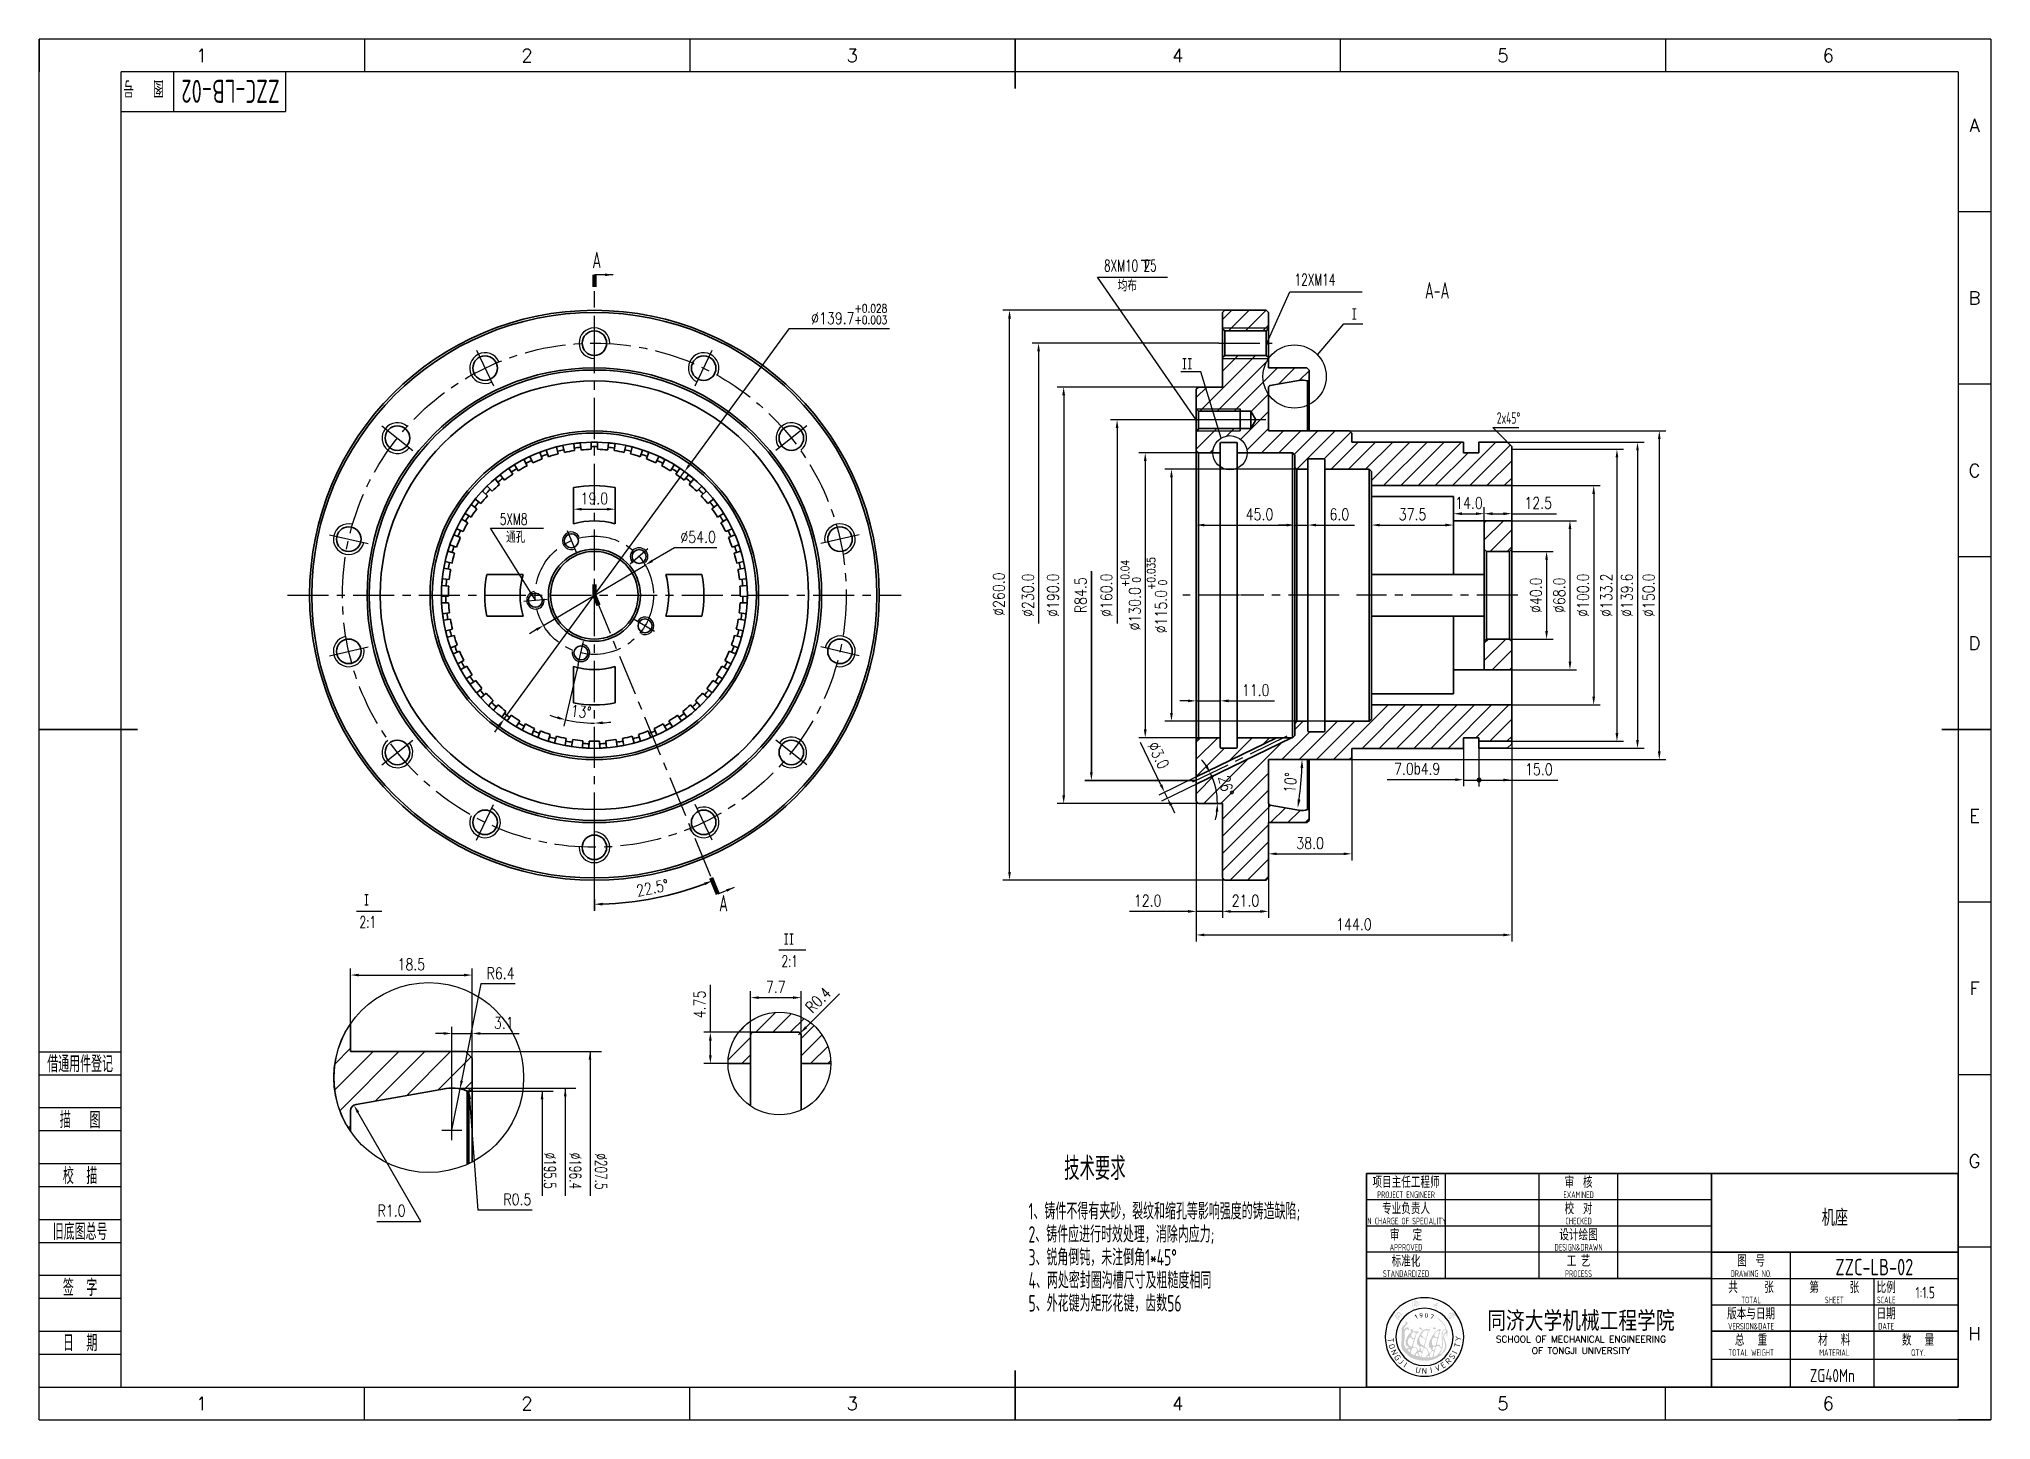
# Model space of a CAD drawing. Header units: millimetres. Extents: x -38 to 854, y -15 to 615.
import ezdxf
from ezdxf.enums import TextEntityAlignment as Align

# ---------------------------------------------------------------- set-up
doc = ezdxf.new("R2010")
doc.units = ezdxf.units.MM
doc.header["$LTSCALE"] = 15
doc.linetypes.add('CENTER', pattern=[2, 1.25, -0.25, 0.25, -0.25])
doc.layers.add('1轮廓实线层', color=7, linetype='Continuous', lineweight=35)
for name, color, linetype in [('2细线层', 4, 'Continuous'), ('3中心线层', 1, 'CENTER'), ('5剖面线层', 2, 'Continuous'), ('6文字层', 3, 'Continuous'), ('7标注层', 4, 'Continuous'), ('TK', 101, 'Continuous'), ('图框层', 7, 'Continuous')]:
    doc.layers.add(name, color=color, linetype=linetype)
doc.styles.add('Annotative', font='SimSun.ttf')
doc.styles.add('PC_TEXTSTYLE', font='isocp.shx', dxfattribs={"width": 0.8, "bigfont": 'hzfs.shx'})
doc.styles.add('ST', font='romanc.shx', dxfattribs={"bigfont": 'st.shx'})
doc.styles.get("Standard").update_dxf_attribs({"font": 'isocp.shx', "width": 0.707, "bigfont": 'hztxt.shx'})
doc.styles.add('TH_GBDIM', font='romans.shx', dxfattribs={"width": 0.8, "bigfont": 'gbcbig.shx'})
doc.dimstyles.new('TH_GBDIM', dxfattribs={"dimscale": 1.5, "dimtxt": 3.5, "dimasz": 2.5, "dimexe": 2, "dimexo": 0, "dimgap": 1.5, "dimtad": 1, "dimdec": 1, "dimzin": 0, "dimdsep": 46, "dimtxsty": 'TH_GBDIM', "dimcen": 2.5, "dimclrd": 130, "dimclre": 130, "dimclrt": 3, "dimadec": 0, "dimazin": 0, "dimtfac": 0.714286, "dimtdec": 1, "dimtmove": 0, "dimatfit": 3, "dimfxl": 1, "dimtzin": 0, "dimlwd": -1, "dimlwe": -1, "dimarcsym": 0})

msp = doc.modelspace()

# ---------------------------------------------------------------- texts
at = {"layer": '6文字层', "style": 'TH_GBDIM'}
for s, p in [('1', (36.75, 607.5)), ('2', (185.25, 607.5)), ('3', (333.75, 607.5)), ('4', (482.25, 607.5)), ('5', (630.75, 607.5)), ('6', (779.25, 607.5)), ('A', (846, 575.62)), ('B', (846, 496.88)), ('C', (846, 418.12)), ('D', (846, 339.38)), ('E', (846, 260.62)), ('F', (846, 181.88)), ('G', (846, 103.12)), ('H', (846, 24.38)), ('1', (36.75, -7.5)), ('2', (185.25, -7.5)), ('3', (333.75, -7.5)), ('4', (482.25, -7.5)), ('5', (630.75, -7.5)), ('6', (779.25, -7.5))]:
    msp.add_text(s, height=6, dxfattribs=at).set_placement(p, align=Align.MIDDLE)
at = {"layer": '6文字层', "width": 0.667}
for s, height, style, p in [('A', 7.5, 'PC_TEXTSTYLE', (215.07, 510.45)), ('8XM10 25', 5.25, 'TH_GBDIM', (448.64, 509.01)), ('均布', 5.25, 'PC_TEXTSTYLE', (454.89, 499.88)), ('12XM14', 5.25, 'TH_GBDIM', (535.65, 502.59)), ('A-A', 7.5, 'PC_TEXTSTYLE', (595.15, 496.61)), ('I', 5.25, 'Annotative', (561.7, 486.94)), ('II', 5.25, 'Annotative', (484.19, 464.27)), ('2x45%%d', 5.25, 'PC_TEXTSTYLE', (627.93, 439.5)), ('5XM8', 5.25, 'TH_GBDIM', (172.82, 393.36)), ('通孔', 5.25, 'PC_TEXTSTYLE', (175.69, 385.18)), ('I', 5.25, 'Annotative', (110.74, 219.64)), ('A', 7.5, 'PC_TEXTSTYLE', (272.91, 216.96)), ('2:1', 5.25, 'TH_GBDIM', (108.81, 209.53)), ('II', 5.25, 'Annotative', (302.36, 201.79)), ('2:1', 5.25, 'TH_GBDIM', (301.39, 191.68))]:
    msp.add_text(s, height=height, dxfattribs=dict(at, style=style)).set_placement(p)
at = {"layer": '6文字层', "style": 'TH_GBDIM', "width": 0.667}
for s, p in [('%%C195.5', (193.09, 106.98)), ('%%C196.4', (204.7, 106.88)), ('%%C207.5', (216.43, 106.65))]:
    msp.add_text(s, height=5.25, rotation=270, dxfattribs=at).set_placement(p)
at = {"layer": '6文字层', "style": 'PC_TEXTSTYLE', "width": 0.667}
msp.add_text('技术要求', height=10.5, dxfattribs=at).set_placement((444.47, 104.94), align=Align.TOP_CENTER)
for s, p in [('1、铸件不得有夹砂，裂纹和缩孔等影响强度的铸造缺陷;', (414.19, 83.94)), ('2、铸件应进行时效处理，消除内应力;', (414.19, 73.44)), ('3、锐角倒钝，未注倒角1*45%%d', (414.19, 62.94)), ('4、两处密封圈沟槽尺寸及粗糙度相同', (414.19, 52.44)), ('5、外花键为矩形花键，齿数56', (414.19, 41.94))]:
    msp.add_text(s, height=7.5, dxfattribs=at).set_placement(p, align=Align.TOP_LEFT)

# ---------------------------------------------------------------- blocks, each defined once
blk = doc.blocks.new('*D8')
at = {"layer": '7标注层', "color": 130}
for p, q in [((634.72, 381.25), (653.65, 381.25)), ((650.65, 377.5), (650.65, 345)), ((633.72, 341.25), (653.65, 341.25))]:
    blk.add_line(p, q, dxfattribs=at)
for points in [[(650.03, 377.5), (651.28, 377.5), (650.65, 381.25)], [(650.03, 345), (651.28, 345), (650.65, 341.25)]]:
    blk.add_solid(points, dxfattribs=at)
at = {"layer": 'Defpoints', "color": 0}
for p in [(634.72, 381.25), (633.72, 341.25), (650.65, 341.25)]:
    blk.add_point(p, dxfattribs=at)
at = {"layer": '7标注层', "color": 3, "insert": (645.78, 361.25), "char_height": 5.25, "attachment_point": 5, "rotation": 90, "style": 'TH_GBDIM'}
blk.add_mtext('{%%c40.0}{}{}', dxfattribs=at)
blk = doc.blocks.new('*D9')
at = {"layer": '7标注层', "color": 130}
for p, q in [((634.72, 395.25), (664.32, 395.25)), ((661.32, 391.5), (661.32, 331)), ((634.72, 327.25), (664.32, 327.25))]:
    blk.add_line(p, q, dxfattribs=at)
for points in [[(660.7, 391.5), (661.95, 391.5), (661.32, 395.25)], [(660.7, 331), (661.95, 331), (661.32, 327.25)]]:
    blk.add_solid(points, dxfattribs=at)
at = {"layer": 'Defpoints', "color": 0}
for p in [(634.72, 395.25), (634.72, 327.25), (661.32, 327.25)]:
    blk.add_point(p, dxfattribs=at)
at = {"layer": '7标注层', "color": 3, "insert": (656.45, 361.25), "char_height": 5.25, "attachment_point": 5, "rotation": 90, "style": 'TH_GBDIM'}
blk.add_mtext('{%%c68.0}{}{}', dxfattribs=at)
blk = doc.blocks.new('*D10')
at = {"layer": '7标注层', "color": 130}
for p, q in [((634.72, 411.25), (675.16, 411.25)), ((672.16, 407.5), (672.16, 315)), ((634.72, 311.25), (675.16, 311.25))]:
    blk.add_line(p, q, dxfattribs=at)
for points in [[(671.53, 407.5), (672.78, 407.5), (672.16, 411.25)], [(671.53, 315), (672.78, 315), (672.16, 311.25)]]:
    blk.add_solid(points, dxfattribs=at)
at = {"layer": 'Defpoints', "color": 0}
for p in [(634.72, 411.25), (634.72, 311.25), (672.16, 311.25)]:
    blk.add_point(p, dxfattribs=at)
at = {"layer": '7标注层', "color": 3, "insert": (667.28, 361.25), "char_height": 5.25, "attachment_point": 5, "rotation": 90, "style": 'TH_GBDIM'}
blk.add_mtext('{%%c100.0}{}{}', dxfattribs=at)
blk = doc.blocks.new('*D11')
at = {"layer": '7标注层', "color": 130}
for p, q in [((634.82, 427.85), (685.77, 427.85)), ((682.77, 424.1), (682.77, 298.4)), ((634.72, 294.65), (685.77, 294.65))]:
    blk.add_line(p, q, dxfattribs=at)
for points in [[(682.15, 424.1), (683.4, 424.1), (682.77, 427.85)], [(682.15, 298.4), (683.4, 298.4), (682.77, 294.65)]]:
    blk.add_solid(points, dxfattribs=at)
at = {"layer": 'Defpoints', "color": 0}
for p in [(634.82, 427.85), (634.72, 294.65), (682.77, 294.65)]:
    blk.add_point(p, dxfattribs=at)
at = {"layer": '7标注层', "color": 3, "insert": (677.9, 361.25), "char_height": 5.25, "attachment_point": 5, "rotation": 90, "style": 'TH_GBDIM'}
blk.add_mtext('{%%c133.2}{}{}', dxfattribs=at)
blk = doc.blocks.new('*D12')
at = {"layer": '7标注层', "color": 130}
for p, q in [((632.72, 431.05), (695.15, 431.05)), ((692.15, 427.3), (692.15, 295.2)), ((632.72, 291.45), (695.15, 291.45))]:
    blk.add_line(p, q, dxfattribs=at)
for points in [[(691.53, 427.3), (692.78, 427.3), (692.15, 431.05)], [(691.53, 295.2), (692.78, 295.2), (692.15, 291.45)]]:
    blk.add_solid(points, dxfattribs=at)
at = {"layer": 'Defpoints', "color": 0}
for p in [(632.72, 431.05), (632.72, 291.45), (692.15, 291.45)]:
    blk.add_point(p, dxfattribs=at)
at = {"layer": '7标注层', "color": 3, "insert": (687.28, 361.25), "char_height": 5.25, "attachment_point": 5, "rotation": 90, "style": 'TH_GBDIM'}
blk.add_mtext('{%%c139.6}{}{}', dxfattribs=at)
blk = doc.blocks.new('*D13')
at = {"layer": '7标注层', "color": 130}
for p, q in [((491.72, 426.25), (464.46, 426.25)), ((467.46, 422.5), (467.46, 300)), ((491.72, 296.25), (464.46, 296.25))]:
    blk.add_line(p, q, dxfattribs=at)
for points in [[(466.83, 422.5), (468.08, 422.5), (467.46, 426.25)], [(466.83, 300), (468.08, 300), (467.46, 296.25)]]:
    blk.add_solid(points, dxfattribs=at)
at = {"layer": 'Defpoints', "color": 0}
for p in [(491.72, 426.25), (467.46, 296.25), (491.72, 296.25)]:
    blk.add_point(p, dxfattribs=at)
at = {"layer": '7标注层', "color": 3, "insert": (460.83, 361.25), "char_height": 5.25, "attachment_point": 5, "rotation": 90, "style": 'TH_GBDIM'}
blk.add_mtext('{%%c130.0}{}{\\H0.7143x;\\S+0.04^  0;}', dxfattribs=at)
blk = doc.blocks.new('*D14')
at = {"layer": '7标注层', "color": 130}
for p, q in [((487.98, 441.25), (451.6, 441.25)), ((454.6, 437.5), (454.6, 348.4))]:
    blk.add_line(p, q, dxfattribs=at)
blk.add_solid([(453.98, 437.5), (455.23, 437.5), (454.6, 441.25)], dxfattribs=at)
at = {"layer": 'Defpoints', "color": 0}
for p in [(487.98, 441.25), (454.6, 281.25), (523.72, 281.25)]:
    blk.add_point(p, dxfattribs=at)
at = {"layer": '7标注层', "color": 3, "insert": (449.73, 361.25), "char_height": 5.25, "attachment_point": 5, "rotation": 90, "style": 'TH_GBDIM'}
blk.add_mtext('{%%c160.0}{}{}', dxfattribs=at)
blk = doc.blocks.new('*D15')
at = {"layer": '7标注层', "color": 130}
for p, q in [((491.72, 456.25), (427.22, 456.25)), ((430.22, 452.5), (430.22, 270)), ((491.72, 266.25), (427.22, 266.25))]:
    blk.add_line(p, q, dxfattribs=at)
for points in [[(429.6, 452.5), (430.85, 452.5), (430.22, 456.25)], [(429.6, 270), (430.85, 270), (430.22, 266.25)]]:
    blk.add_solid(points, dxfattribs=at)
at = {"layer": 'Defpoints', "color": 0}
for p in [(491.72, 456.25), (430.22, 266.25), (491.72, 266.25)]:
    blk.add_point(p, dxfattribs=at)
at = {"layer": '7标注层', "color": 3, "insert": (425.35, 361.25), "char_height": 5.25, "attachment_point": 5, "rotation": 90, "style": 'TH_GBDIM'}
blk.add_mtext('{%%c190.0}{}{}', dxfattribs=at)
blk = doc.blocks.new('*D16')
at = {"layer": '7标注层', "color": 130}
for p, q in [((504.72, 491.25), (402.5, 491.25)), ((405.5, 235), (405.5, 487.5)), ((503.72, 231.25), (402.5, 231.25))]:
    blk.add_line(p, q, dxfattribs=at)
for points in [[(404.88, 487.5), (406.13, 487.5), (405.5, 491.25)], [(404.88, 235), (406.13, 235), (405.5, 231.25)]]:
    blk.add_solid(points, dxfattribs=at)
at = {"layer": 'Defpoints', "color": 0}
for p in [(405.5, 491.25), (504.72, 491.25), (503.72, 231.25)]:
    blk.add_point(p, dxfattribs=at)
at = {"layer": '7标注层', "color": 3, "insert": (400.63, 361.75), "char_height": 5.25, "attachment_point": 5, "rotation": 90, "style": 'TH_GBDIM'}
blk.add_mtext('{%%c260.0}{}{}', dxfattribs=at)
blk = doc.blocks.new('*D17')
at = {"layer": '7标注层', "color": 130}
for p, q in [((539.22, 418.75), (476.43, 418.75)), ((479.43, 415), (479.43, 307.5)), ((559.57, 303.75), (476.43, 303.75))]:
    blk.add_line(p, q, dxfattribs=at)
for points in [[(478.8, 415), (480.05, 415), (479.43, 418.75)], [(478.8, 307.5), (480.05, 307.5), (479.43, 303.75)]]:
    blk.add_solid(points, dxfattribs=at)
at = {"layer": 'Defpoints', "color": 0}
for p in [(539.22, 418.75), (479.43, 303.75), (559.57, 303.75)]:
    blk.add_point(p, dxfattribs=at)
at = {"layer": '7标注层', "color": 3, "insert": (472.8, 361.25), "char_height": 5.25, "attachment_point": 5, "rotation": 90, "style": 'TH_GBDIM'}
blk.add_mtext('{%%c115.0}{}{\\H0.7143x;\\S+0.035^  0;}', dxfattribs=at)
blk = doc.blocks.new('*D18')
at = {"layer": '7标注层', "color": 130}
for p, q in [((206.49, 402.08), (206.49, 397.5)), ((225.49, 402.08), (225.49, 397.5)), ((210.24, 400.5), (221.74, 400.5))]:
    blk.add_line(p, q, dxfattribs=at)
for points in [[(210.24, 401.13), (210.24, 399.88), (206.49, 400.5)], [(221.74, 401.13), (221.74, 399.88), (225.49, 400.5)]]:
    blk.add_solid(points, dxfattribs=at)
at = {"layer": 'Defpoints', "color": 0}
for p in [(206.49, 402.08), (225.49, 402.08), (225.49, 400.5)]:
    blk.add_point(p, dxfattribs=at)
at = {"layer": '7标注层', "color": 3, "insert": (215.99, 405.38), "char_height": 5.25, "attachment_point": 5, "style": 'TH_GBDIM'}
blk.add_mtext('19.0', dxfattribs=at)
blk = doc.blocks.new('*D19')
at = {"layer": '7标注层', "color": 130}
for p, q in [((501.06, 476.25), (415.77, 476.25)), ((418.77, 472.5), (418.77, 348.4))]:
    blk.add_line(p, q, dxfattribs=at)
blk.add_solid([(418.15, 472.5), (419.4, 472.5), (418.77, 476.25)], dxfattribs=at)
at = {"layer": 'Defpoints', "color": 0}
for p in [(501.06, 476.25), (418.77, 246.25), (523.72, 246.25)]:
    blk.add_point(p, dxfattribs=at)
at = {"layer": '7标注层', "color": 3, "insert": (413.9, 361.25), "char_height": 5.25, "attachment_point": 5, "rotation": 90, "style": 'TH_GBDIM'}
blk.add_mtext('{%%c230.0}{}{}', dxfattribs=at)
blk = doc.blocks.new('*D20')
at = {"layer": '7标注层', "color": 130}
for p, q in [((192.78, 347.46), (239.21, 375.03)), ((252.52, 382.93), (242.44, 376.95)), ((271.97, 382.93), (252.52, 382.93)), ((189.55, 345.55), (186.33, 343.64))]:
    blk.add_line(p, q, dxfattribs=at)
for points in [[(242.12, 377.48), (242.76, 376.41), (239.21, 375.03)], [(189.23, 346.09), (189.87, 345.01), (192.78, 347.46)]]:
    blk.add_solid(points, dxfattribs=at)
at = {"layer": 'Defpoints', "color": 0}
for p in [(239.21, 375.03), (192.78, 347.46)]:
    blk.add_point(p, dxfattribs=at)
at = {"layer": '7标注层', "color": 3, "insert": (263.37, 387.81), "char_height": 5.25, "attachment_point": 5, "style": 'TH_GBDIM'}
blk.add_mtext('{∅54.0}{}{}', dxfattribs=at)
blk = doc.blocks.new('*D21')
at = {"layer": '7标注层', "color": 130}
blk.add_line((494.47, 393.27), (531.97, 393.27), dxfattribs=at)
for points in [[(494.47, 393.9), (494.47, 392.65), (490.72, 393.27)], [(531.97, 393.9), (531.97, 392.65), (535.72, 393.27)]]:
    blk.add_solid(points, dxfattribs=at)
at = {"layer": 'Defpoints', "color": 0}
for p in [(490.72, 427.25), (535.72, 418.5), (535.72, 393.27)]:
    blk.add_point(p, dxfattribs=at)
at = {"layer": '7标注层', "color": 3, "insert": (519.62, 398.15), "char_height": 5.25, "attachment_point": 5, "style": 'TH_GBDIM'}
blk.add_mtext('{45.0}{}{}', dxfattribs=at)
blk = doc.blocks.new('*D22')
at = {"layer": '7标注层', "color": 130}
blk.add_line((574.47, 393.27), (604.47, 393.27), dxfattribs=at)
for points in [[(574.47, 393.89), (574.47, 392.64), (570.72, 393.27)], [(604.47, 393.89), (604.47, 392.64), (608.22, 393.27)]]:
    blk.add_solid(points, dxfattribs=at)
at = {"layer": 'Defpoints', "color": 0}
for p in [(570.72, 399.65), (608.22, 399.65), (608.22, 393.27)]:
    blk.add_point(p, dxfattribs=at)
at = {"layer": '7标注层', "color": 3, "insert": (589.47, 398.14), "char_height": 5.25, "attachment_point": 5, "style": 'TH_GBDIM'}
blk.add_mtext('{37.5}{}{}', dxfattribs=at)
blk = doc.blocks.new('*D23')
at = {"layer": '7标注层', "color": 130}
for p, q in [((634.72, 293.45), (634.72, 203.27)), ((490.72, 267.25), (490.72, 203.27)), ((494.47, 206.27), (630.97, 206.27))]:
    blk.add_line(p, q, dxfattribs=at)
for points in [[(494.47, 206.9), (494.47, 205.65), (490.72, 206.27)], [(630.97, 206.9), (630.97, 205.65), (634.72, 206.27)]]:
    blk.add_solid(points, dxfattribs=at)
at = {"layer": 'Defpoints', "color": 0}
for p in [(634.72, 293.45), (490.72, 267.25), (634.72, 206.27)]:
    blk.add_point(p, dxfattribs=at)
at = {"layer": '7标注层', "color": 3, "insert": (562.72, 211.15), "char_height": 5.25, "attachment_point": 5, "style": 'TH_GBDIM'}
blk.add_mtext('144.0', dxfattribs=at)
blk = doc.blocks.new('*D24')
at = {"layer": '7标注层', "color": 130}
for p, q in [((612.72, 291.4), (612.72, 274.1)), ((619.72, 291.4), (619.72, 274.1)), ((608.97, 277.1), (577.93, 277.1))]:
    blk.add_line(p, q, dxfattribs=at)
blk.add_solid([(608.97, 277.73), (608.97, 276.48), (612.72, 277.1)], dxfattribs=at)
at = {"layer": 'Defpoints', "color": 0}
for p in [(612.72, 291.4), (619.72, 291.4), (619.72, 277.1)]:
    blk.add_point(p, dxfattribs=at)
at = {"layer": '7标注层', "color": 3, "insert": (591.57, 282.02), "char_height": 5.25, "attachment_point": 5, "style": 'TH_GBDIM'}
blk.add_mtext('{7.0}{}{}{{\\fTHCADSymbs|c2|p2;b}4.9}', dxfattribs=at)
blk = doc.blocks.new('*D25')
at = {"layer": '7标注层', "color": 130}
for p, q in [((619.72, 291.45), (619.72, 273.95)), ((634.72, 293.45), (634.72, 273.95)), ((627.22, 276.95), (630.97, 276.95)), ((634.72, 276.95), (655.77, 276.95))]:
    blk.add_line(p, q, dxfattribs=at)
blk.add_solid([(630.97, 277.58), (630.97, 276.33), (634.72, 276.95)], dxfattribs=at)
at = {"layer": 'Defpoints', "color": 0}
for p in [(619.72, 291.45), (634.72, 293.45), (634.72, 276.95)]:
    blk.add_point(p, dxfattribs=at)
at = {"layer": '7标注层', "color": 3, "insert": (647.12, 281.83), "char_height": 5.25, "attachment_point": 5, "style": 'TH_GBDIM'}
blk.add_mtext('{15.0}{}{}', dxfattribs=at)
blk = doc.blocks.new('深度')
at = {"layer": '6文字层'}
for p, q in [((-2.8, 0), (2.8, 0)), ((0, -4.2), (0, 0))]:
    blk.add_line(p, q, dxfattribs=at)
blk.add_lwpolyline([(0, -7.2, 0, 1, 0), (0, -4.2, 1, 1, 0)], format="xyseb", dxfattribs=at)
blk = doc.blocks.new('*D30')
at = {"layer": '7标注层', "color": 130}
blk.add_line((208.66, 329.72), (202.1, 301.51), dxfattribs=at)
for start, end in [(249.54043, 253.22476), (256.90909, 270), (273.68433, 277.36866)]:
    blk.add_arc((215.99, 361.25), 58.33, start, end, dxfattribs=at)
for points in [[(199.32, 306.01), (199, 304.8), (202.78, 304.44)], [(219.76, 302.42), (219.72, 303.67), (215.99, 302.92)]]:
    blk.add_solid(points, dxfattribs=at)
at = {"layer": 'Defpoints', "color": 0}
for p in [(215.99, 499.97), (211.09, 340.17), (208.66, 329.72), (207.14, 303.6), (215.99, 222.53)]:
    blk.add_point(p, dxfattribs=at)
at = {"layer": '7标注层', "color": 3, "insert": (209.9, 308.14), "char_height": 5.25, "attachment_point": 5, "rotation": 353.45455, "style": 'TH_GBDIM'}
blk.add_mtext('13°', dxfattribs=at)
blk = doc.blocks.new('*D31')
at = {"layer": '7标注层', "color": 130}
for p, q in [((622.22, 393.27), (622.22, 401.46)), ((608.22, 399.65), (608.22, 395.46)), ((611.97, 398.46), (618.47, 398.46))]:
    blk.add_line(p, q, dxfattribs=at)
for points in [[(611.97, 399.08), (611.97, 397.83), (608.22, 398.46)], [(618.47, 399.08), (618.47, 397.83), (622.22, 398.46)]]:
    blk.add_solid(points, dxfattribs=at)
at = {"layer": 'Defpoints', "color": 0}
for p in [(608.22, 399.65), (622.22, 398.46), (622.22, 393.27)]:
    blk.add_point(p, dxfattribs=at)
at = {"layer": '7标注层', "color": 3, "insert": (615.22, 403.33), "char_height": 5.25, "attachment_point": 5, "style": 'TH_GBDIM'}
blk.add_mtext('14.0', dxfattribs=at)
blk = doc.blocks.new('*D32')
at = {"layer": '7标注层', "color": 130}
for p, q in [((490.72, 267.25), (490.72, 214.02)), ((502.72, 232.25), (502.72, 214.02)), ((486.97, 217.02), (460.23, 217.02)), ((502.72, 217.02), (490.72, 217.02)), ((506.47, 217.02), (510.22, 217.02))]:
    blk.add_line(p, q, dxfattribs=at)
for points in [[(486.97, 217.64), (486.97, 216.39), (490.72, 217.02)], [(506.47, 217.64), (506.47, 216.39), (502.72, 217.02)]]:
    blk.add_solid(points, dxfattribs=at)
at = {"layer": 'Defpoints', "color": 0}
for p in [(490.72, 267.25), (502.72, 232.25), (502.72, 217.02)]:
    blk.add_point(p, dxfattribs=at)
at = {"layer": '7标注层', "color": 3, "insert": (468.58, 221.89), "char_height": 5.25, "attachment_point": 5, "style": 'TH_GBDIM'}
blk.add_mtext('12.0', dxfattribs=at)
blk = doc.blocks.new('*D33')
at = {"layer": '7标注层', "color": 130}
for p, q in [((531.97, 393.27), (528.22, 393.27)), ((535.72, 393.27), (541.72, 393.27)), ((545.47, 393.27), (562.92, 393.27))]:
    blk.add_line(p, q, dxfattribs=at)
for points in [[(531.97, 393.89), (531.97, 392.64), (535.72, 393.27)], [(545.47, 393.89), (545.47, 392.64), (541.72, 393.27)]]:
    blk.add_solid(points, dxfattribs=at)
at = {"layer": 'Defpoints', "color": 0}
for p in [(535.72, 419.75), (541.72, 403.79), (541.72, 393.27)]:
    blk.add_point(p, dxfattribs=at)
at = {"layer": '7标注层', "color": 3, "insert": (556.07, 398.14), "char_height": 5.25, "attachment_point": 5, "style": 'TH_GBDIM'}
blk.add_mtext('{6.0}{}{}', dxfattribs=at)
blk = doc.blocks.new('*D34')
at = {"layer": '7标注层', "color": 130}
blk.add_arc((413.2, 286.25), 125.81, 351.70781, 358.29219, dxfattribs=at)
for points in [[(538.33, 282.51), (539.58, 282.49), (539.01, 286.25)], [(538.31, 268), (537.08, 268.2), (537.1, 264.4)]]:
    blk.add_solid(points, dxfattribs=at)
at = {"layer": 'Defpoints', "color": 0}
for p in [(523.72, 286.25), (559.57, 286.25), (538.16, 271.64), (524.54, 266.61), (541.39, 263.64)]:
    blk.add_point(p, dxfattribs=at)
at = {"layer": '7标注层', "color": 3, "insert": (533.68, 275.71), "char_height": 5.25, "attachment_point": 5, "rotation": 85, "style": 'TH_GBDIM'}
blk.add_mtext('10°', dxfattribs=at)
blk = doc.blocks.new('*D35')
at = {"layer": '7标注层', "color": 130}
for p, q in [((147.16, 161.31), (143.41, 161.31)), ((150.91, 121.8), (150.91, 164.31)), ((150.91, 161.31), (160.21, 161.31)), ((160.21, 139.67), (160.21, 164.31)), ((163.96, 161.31), (181.61, 161.31))]:
    blk.add_line(p, q, dxfattribs=at)
for points in [[(147.16, 161.94), (147.16, 160.69), (150.91, 161.31)], [(163.96, 161.94), (163.96, 160.69), (160.21, 161.31)]]:
    blk.add_solid(points, dxfattribs=at)
at = {"layer": 'Defpoints', "color": 0}
for p in [(160.21, 161.31), (160.21, 139.67), (150.91, 121.8)]:
    blk.add_point(p, dxfattribs=at)
at = {"layer": '7标注层', "color": 3, "insert": (174.66, 166.19), "char_height": 5.25, "attachment_point": 5, "style": 'TH_GBDIM'}
blk.add_mtext('{3.1}{}{}', dxfattribs=at)
blk = doc.blocks.new('*D36')
at = {"layer": '7标注层', "color": 130}
for p, q in [((158.71, 136.57), (158.83, 135.07)), ((162.94, 80.73), (159.11, 131.33)), ((187.54, 80.73), (162.94, 80.73))]:
    blk.add_line(p, q, dxfattribs=at)
blk.add_solid([(159.73, 131.38), (158.49, 131.28), (158.83, 135.07)], dxfattribs=at)
at = {"layer": 'Defpoints', "color": 0}
for p in [(158.71, 136.57), (158.83, 135.07)]:
    blk.add_point(p, dxfattribs=at)
at = {"layer": '7标注层', "color": 3, "insert": (180.84, 85.6), "char_height": 5.25, "attachment_point": 5, "style": 'TH_GBDIM'}
blk.add_mtext('{R0.5}{}{}', dxfattribs=at)
blk = doc.blocks.new('*D37')
at = {"layer": '7标注层', "color": 130}
for p, q in [((136.85, 75.57), (108.09, 125.38)), ((116.72, 75.57), (136.85, 75.57))]:
    blk.add_line(p, q, dxfattribs=at)
blk.add_solid([(108.63, 125.69), (107.55, 125.06), (106.21, 128.62)], dxfattribs=at)
at = {"layer": 'Defpoints', "color": 0}
for p in [(106.21, 128.62), (107.71, 126.03)]:
    blk.add_point(p, dxfattribs=at)
at = {"layer": '7标注层', "color": 3, "insert": (123.42, 80.44), "char_height": 5.25, "attachment_point": 5, "style": 'TH_GBDIM'}
blk.add_mtext('{R1.0}{}{}', dxfattribs=at)
blk = doc.blocks.new('*D38')
at = {"layer": '7标注层', "color": 130}
for p, q in [((164.23, 183.91), (155.41, 139.72)), ((179.88, 183.91), (164.23, 183.91)), ((150.91, 117.21), (154.67, 136.04))]:
    blk.add_line(p, q, dxfattribs=at)
blk.add_solid([(154.79, 139.84), (156.02, 139.6), (154.67, 136.04)], dxfattribs=at)
at = {"layer": 'Defpoints', "color": 0}
for p in [(154.67, 136.04), (150.91, 117.21)]:
    blk.add_point(p, dxfattribs=at)
at = {"layer": '7标注层', "color": 3, "insert": (173.18, 188.79), "char_height": 5.25, "attachment_point": 5, "style": 'TH_GBDIM'}
blk.add_mtext('{R6.4}{}{}', dxfattribs=at)
blk = doc.blocks.new('*D39')
at = {"layer": '7标注层', "color": 130}
for p, q in [((268.93, 161.85), (268.93, 183.5)), ((288.45, 161.85), (265.93, 161.85)), ((268.93, 151.35), (268.93, 158.1)), ((277.02, 147.6), (265.93, 147.6))]:
    blk.add_line(p, q, dxfattribs=at)
for points in [[(268.31, 158.1), (269.56, 158.1), (268.93, 161.85)], [(268.31, 151.35), (269.56, 151.35), (268.93, 147.6)]]:
    blk.add_solid(points, dxfattribs=at)
at = {"layer": 'Defpoints', "color": 0}
for p in [(268.93, 161.85), (288.45, 161.85), (277.02, 147.6)]:
    blk.add_point(p, dxfattribs=at)
at = {"layer": '7标注层', "color": 3, "insert": (264.06, 174.55), "char_height": 5.25, "attachment_point": 5, "rotation": 90, "style": 'TH_GBDIM'}
blk.add_mtext('{4.75}{}{}', dxfattribs=at)
blk = doc.blocks.new('*D40')
at = {"layer": '7标注层', "color": 130}
for p, q in [((287.25, 147.6), (287.25, 180.67)), ((310.35, 147.6), (310.35, 180.67)), ((291, 177.67), (306.6, 177.67))]:
    blk.add_line(p, q, dxfattribs=at)
for points in [[(291, 178.29), (291, 177.04), (287.25, 177.67)], [(306.6, 178.29), (306.6, 177.04), (310.35, 177.67)]]:
    blk.add_solid(points, dxfattribs=at)
at = {"layer": 'Defpoints', "color": 0}
for p in [(310.35, 177.67), (287.25, 147.6), (310.35, 147.6)]:
    blk.add_point(p, dxfattribs=at)
at = {"layer": '7标注层', "color": 3, "insert": (298.8, 182.54), "char_height": 5.25, "attachment_point": 5, "style": 'TH_GBDIM'}
blk.add_mtext('{7.7}{}{}', dxfattribs=at)
blk = doc.blocks.new('*D41')
at = {"layer": '7标注层', "color": 130}
for p, q in [((327.96, 179.46), (312.65, 164.15)), ((309.15, 160.65), (310, 161.5))]:
    blk.add_line(p, q, dxfattribs=at)
blk.add_solid([(312.21, 164.59), (313.09, 163.71), (310, 161.5)], dxfattribs=at)
at = {"layer": 'Defpoints', "color": 0}
for p in [(309.15, 160.65), (310, 161.5)]:
    blk.add_point(p, dxfattribs=at)
at = {"layer": '7标注层', "color": 3, "insert": (318.18, 176.57), "char_height": 5.25, "attachment_point": 5, "rotation": 45, "style": 'TH_GBDIM'}
blk.add_mtext('{R0.4}{}{}', dxfattribs=at)
blk = doc.blocks.new('*D42')
at = {"layer": '7标注层', "color": 130}
for p, q in [((104.71, 159.44), (104.71, 190.97)), ((108.46, 187.97), (156.46, 187.97)), ((160.21, 143.32), (160.21, 190.97))]:
    blk.add_line(p, q, dxfattribs=at)
for points in [[(108.46, 188.59), (108.46, 187.34), (104.71, 187.97)], [(156.46, 188.59), (156.46, 187.34), (160.21, 187.97)]]:
    blk.add_solid(points, dxfattribs=at)
at = {"layer": 'Defpoints', "color": 0}
for p in [(160.21, 187.97), (104.71, 159.44), (160.21, 143.32)]:
    blk.add_point(p, dxfattribs=at)
at = {"layer": '7标注层', "color": 3, "insert": (132.46, 192.84), "char_height": 5.25, "attachment_point": 5, "style": 'TH_GBDIM'}
blk.add_mtext('{18.5}{}{}', dxfattribs=at)
blk = doc.blocks.new('*D43')
at = {"layer": '7标注层', "color": 130}
for p, q in [((486.97, 313.07), (483.22, 313.07)), ((490.72, 313.07), (501.72, 313.07)), ((505.47, 313.07), (526.52, 313.07))]:
    blk.add_line(p, q, dxfattribs=at)
for points in [[(486.97, 313.69), (486.97, 312.44), (490.72, 313.07)], [(505.47, 313.69), (505.47, 312.44), (501.72, 313.07)]]:
    blk.add_solid(points, dxfattribs=at)
at = {"layer": 'Defpoints', "color": 0}
for p in [(501.72, 313.07), (490.72, 295.25), (501.72, 296.25)]:
    blk.add_point(p, dxfattribs=at)
at = {"layer": '7标注层', "color": 3, "insert": (517.87, 317.94), "char_height": 5.25, "attachment_point": 5, "style": 'TH_GBDIM'}
blk.add_mtext('{11.0}{}{}', dxfattribs=at)
blk = doc.blocks.new('*D44')
at = {"layer": '7标注层', "color": 130}
for p, q in [((523.72, 286.25), (523.72, 240.28)), ((561.72, 287.25), (561.72, 240.28)), ((527.47, 243.28), (557.97, 243.28))]:
    blk.add_line(p, q, dxfattribs=at)
for points in [[(527.47, 243.9), (527.47, 242.65), (523.72, 243.28)], [(557.97, 243.9), (557.97, 242.65), (561.72, 243.28)]]:
    blk.add_solid(points, dxfattribs=at)
at = {"layer": 'Defpoints', "color": 0}
for p in [(523.72, 286.25), (561.72, 287.25), (561.72, 243.28)]:
    blk.add_point(p, dxfattribs=at)
at = {"layer": '7标注层', "color": 3, "insert": (542.72, 248.15), "char_height": 5.25, "attachment_point": 5, "style": 'TH_GBDIM'}
blk.add_mtext('38.0', dxfattribs=at)
blk = doc.blocks.new('*D45')
at = {"layer": '7标注层', "color": 130}
for p, q in [((560.72, 436.25), (705.1, 436.25)), ((702.1, 432.5), (702.1, 290)), ((560.72, 286.25), (705.1, 286.25))]:
    blk.add_line(p, q, dxfattribs=at)
for points in [[(701.47, 432.5), (702.72, 432.5), (702.1, 436.25)], [(701.47, 290), (702.72, 290), (702.1, 286.25)]]:
    blk.add_solid(points, dxfattribs=at)
at = {"layer": 'Defpoints', "color": 0}
for p in [(560.72, 436.25), (560.72, 286.25), (702.1, 286.25)]:
    blk.add_point(p, dxfattribs=at)
at = {"layer": '7标注层', "color": 3, "insert": (697.22, 361.25), "char_height": 5.25, "attachment_point": 5, "rotation": 90, "style": 'TH_GBDIM'}
blk.add_mtext('{%%c150.0}{}{}', dxfattribs=at)
blk = doc.blocks.new('*D46')
at = {"layer": '7标注层', "color": 130}
for p, q in [((304.79, 482.87), (259.39, 420.69)), ((350.69, 482.87), (304.79, 482.87)), ((174.81, 304.83), (257.18, 417.66)), ((172.6, 301.8), (170.39, 298.77))]:
    blk.add_line(p, q, dxfattribs=at)
for points in [[(258.89, 421.06), (259.9, 420.32), (257.18, 417.66)], [(172.09, 302.17), (173.1, 301.43), (174.81, 304.83)]]:
    blk.add_solid(points, dxfattribs=at)
at = {"layer": 'Defpoints', "color": 0}
for p in [(257.18, 417.66), (174.81, 304.83)]:
    blk.add_point(p, dxfattribs=at)
at = {"layer": '7标注层', "color": 3, "insert": (332.3, 489.5), "char_height": 5.25, "attachment_point": 5, "style": 'TH_GBDIM'}
blk.add_mtext('{∅139.7}{}{\\H0.7143x;\\S+0.028^ +0.003;}', dxfattribs=at)
blk = doc.blocks.new('*D47')
at = {"layer": '7标注层', "color": 130}
for p, q in [((502.72, 232.25), (502.72, 214.02)), ((523.72, 232.25), (523.72, 214.02)), ((506.47, 217.02), (519.97, 217.02))]:
    blk.add_line(p, q, dxfattribs=at)
for points in [[(506.47, 217.64), (506.47, 216.39), (502.72, 217.02)], [(519.97, 217.64), (519.97, 216.39), (523.72, 217.02)]]:
    blk.add_solid(points, dxfattribs=at)
at = {"layer": 'Defpoints', "color": 0}
for p in [(502.72, 232.25), (523.72, 232.25), (523.72, 217.02)]:
    blk.add_point(p, dxfattribs=at)
at = {"layer": '7标注层', "color": 3, "insert": (513.22, 221.89), "char_height": 5.25, "attachment_point": 5, "style": 'TH_GBDIM'}
blk.add_mtext('21.0', dxfattribs=at)
blk = doc.blocks.new('*D48')
at = {"layer": '7标注层', "color": 130}
for p, q in [((622.22, 395.25), (622.22, 401.46)), ((634.72, 395.25), (634.72, 401.46)), ((625.97, 398.46), (630.97, 398.46)), ((634.72, 398.46), (655.17, 398.46))]:
    blk.add_line(p, q, dxfattribs=at)
for points in [[(625.97, 399.08), (625.97, 397.83), (622.22, 398.46)], [(630.97, 399.08), (630.97, 397.83), (634.72, 398.46)]]:
    blk.add_solid(points, dxfattribs=at)
at = {"layer": 'Defpoints', "color": 0}
for p in [(622.22, 395.25), (634.72, 398.46), (634.72, 395.25)]:
    blk.add_point(p, dxfattribs=at)
at = {"layer": '7标注层', "color": 3, "insert": (646.82, 403.33), "char_height": 5.25, "attachment_point": 5, "style": 'TH_GBDIM'}
blk.add_mtext('12.5', dxfattribs=at)
blk = doc.blocks.new('PC_TITLE_BLOCK')
at = {"layer": 'TK'}
h = blk.add_hatch(color=256, dxfattribs=at)
h.paths.add_polyline_path([(-154.97, 22.33), (-154.91, 22.25), (-154.81, 22.21), (-154.7, 22.24), (-154.62, 22.29), (-154.57, 22.31), (-154.47, 22.22), (-154.35, 22.08), (-154.29, 22.03), (-154.21, 21.93), (-154.16, 21.9), (-154.05, 21.76), (-153.94, 21.65), (-153.85, 21.53), (-153.73, 21.41), (-153.67, 21.32), (-153.52, 21.18), (-153.59, 21.16), (-153.68, 21.13), (-153.62, 21.04), (-153.55, 20.98), (-153.44, 20.93), (-153.33, 20.92), (-153.27, 20.93), (-153.27, 21.06), (-153.3, 21.13), (-153.33, 21.18), (-153.41, 21.24), (-153.49, 21.34), (-153.54, 21.38), (-153.63, 21.47), (-153.7, 21.56), (-153.79, 21.64), (-153.87, 21.73), (-153.75, 21.73), (-153.64, 21.73), (-153.53, 21.73), (-153.58, 21.68), (-153.57, 21.66), (-153.33, 21.59), (-153.3, 21.57), (-153.18, 21.58), (-153.13, 21.57), (-153.07, 21.59), (-152.95, 21.57), (-152.9, 21.6), (-152.88, 21.65), (-152.88, 21.73), (-152.91, 21.77), (-153, 21.87), (-153.11, 21.97), (-153.14, 22), (-153.22, 22.05), (-153.28, 22.11), (-153.35, 22.13), (-153.4, 22.12), (-153.4, 22.18), (-153.38, 22.23), (-153.4, 22.27), (-153.46, 22.32), (-153.49, 22.38), (-153.53, 22.42), (-153.57, 22.45), (-153.61, 22.51), (-153.67, 22.53), (-153.74, 22.49), (-153.73, 22.44), (-153.8, 22.37), (-153.87, 22.35), (-153.9, 22.34), (-153.95, 22.33), (-154.07, 22.26), (-154.07, 22.2), (-154.02, 22.17), (-153.92, 22.23), (-153.83, 22.24), (-153.77, 22.26), (-153.63, 22.27), (-153.58, 22.24), (-153.55, 22.2), (-153.59, 22.12), (-153.72, 22.16), (-153.8, 22.13), (-153.88, 22.13), (-153.93, 22.11), (-154.01, 22.06), (-154.01, 22.01), (-153.98, 21.99), (-153.86, 21.95), (-153.81, 21.92), (-153.7, 21.91), (-153.57, 21.92), (-153.53, 21.94), (-153.46, 21.99), (-153.44, 22.02), (-153.42, 22.04), (-153.37, 22.02), (-153.3, 21.97), (-153.22, 21.92), (-153.18, 21.92), (-153.13, 21.86), (-153.13, 21.81), (-153.14, 21.77), (-153.2, 21.73), (-153.32, 21.75), (-153.35, 21.74), (-153.37, 21.76), (-153.36, 21.83), (-153.35, 21.85), (-153.36, 21.88), (-153.51, 21.82), (-153.69, 21.81), (-153.9, 21.76), (-153.93, 21.8), (-154.04, 21.88), (-154.13, 21.97), (-154.18, 22.05), (-154.25, 22.15), (-154.33, 22.26), (-154.14, 22.38), (-153.93, 22.5), (-153.87, 22.55), (-153.71, 22.62), (-153.7, 22.65), (-153.68, 22.72), (-153.69, 22.75), (-153.75, 22.76), (-153.84, 22.71), (-154.04, 22.59), (-154.22, 22.44), (-154.31, 22.38), (-154.38, 22.32), (-154.45, 22.38), (-154.4, 22.41), (-154.37, 22.44), (-154.39, 22.55), (-154.47, 22.63), (-154.49, 22.66), (-154.52, 22.65), (-154.54, 22.6), (-154.64, 22.53), (-154.76, 22.49), (-154.86, 22.45), (-154.93, 22.39)])
h.paths.add_polyline_path([(-154.41, 21.08), (-154.38, 21.13), (-154.37, 21.2), (-154.22, 21.19), (-154.14, 21.18), (-154.07, 21.2), (-154.04, 21.28), (-154.05, 21.36), (-154.08, 21.43), (-154.12, 21.49), (-154.21, 21.54), (-154.24, 21.57), (-154.35, 21.65), (-154.42, 21.73), (-154.48, 21.81), (-154.53, 21.86), (-154.58, 21.88), (-154.65, 21.84), (-154.72, 21.8), (-154.75, 21.75), (-154.73, 21.71), (-154.67, 21.66), (-154.6, 21.64), (-154.47, 21.55), (-154.32, 21.45), (-154.31, 21.41), (-154.37, 21.35), (-154.41, 21.32), (-154.52, 21.31), (-154.59, 21.27), (-154.69, 21.37), (-154.77, 21.43), (-154.82, 21.5), (-154.86, 21.54), (-154.91, 21.61), (-154.98, 21.68), (-155.07, 21.71), (-155.11, 21.69), (-155.1, 21.59), (-155.05, 21.48), (-154.94, 21.41), (-154.83, 21.34), (-154.72, 21.21), (-154.65, 21.13), (-154.69, 21.07), (-154.79, 20.99), (-154.91, 20.95), (-155.03, 20.95), (-155.2, 21.03), (-155.23, 21.07), (-155.33, 21.26), (-155.34, 21.27), (-155.41, 21.1), (-155.47, 21.05), (-155.36, 20.94), (-155.24, 20.88), (-155.08, 20.81), (-154.95, 20.77), (-154.76, 20.78), (-154.66, 20.85), (-154.55, 20.96), (-154.38, 20.77), (-154.34, 20.7), (-154.28, 20.65), (-154.23, 20.67), (-154.16, 20.77), (-154.18, 20.83), (-154.27, 20.92), (-154.37, 21.04)])
h.paths.add_polyline_path([(-158.63, 24.05), (-158.62, 24.13), (-158.65, 24.27), (-158.71, 24.35), (-158.77, 24.4), (-158.83, 24.42), (-158.89, 24.42), (-158.94, 24.3), (-158.93, 24.23), (-158.92, 24.09), (-158.84, 23.97), (-158.8, 23.95), (-158.68, 23.97), (-158.66, 24)])
h.paths.add_polyline_path([(-159.69, 24.57), (-159.78, 24.54), (-159.83, 24.52), (-159.86, 24.51), (-159.86, 24.49), (-159.83, 24.46), (-159.76, 24.46), (-159.65, 24.46), (-159.46, 24.5), (-159.35, 24.5), (-159.24, 24.55), (-159.12, 24.65), (-159.04, 24.73), (-158.93, 24.83), (-158.87, 24.79), (-158.65, 24.7), (-158.61, 24.67), (-158.5, 24.65), (-158.43, 24.63), (-158.37, 24.64), (-158.33, 24.7), (-158.32, 24.73), (-158.33, 24.77), (-158.37, 24.8), (-158.44, 24.82), (-158.58, 24.87), (-158.71, 24.91), (-158.78, 24.96), (-158.82, 24.98), (-158.75, 25.04), (-158.67, 25.14), (-158.56, 25.24), (-158.45, 25.33), (-158.35, 25.39), (-158.31, 25.43), (-158.29, 25.5), (-158.29, 25.57), (-158.32, 25.61), (-158.35, 25.64), (-158.43, 25.62), (-158.47, 25.63), (-158.56, 25.59), (-158.79, 25.36), (-158.87, 25.27), (-159.02, 25.09), (-159.15, 25.14), (-159.4, 25.23), (-159.44, 25.23), (-159.5, 25.21), (-159.58, 25.2), (-159.62, 25.18), (-159.63, 25.14), (-159.6, 25.1), (-159.56, 25.08), (-159.47, 25.08), (-159.37, 25.04), (-159.17, 24.96), (-159.29, 24.84), (-159.46, 24.72), (-159.6, 24.64)])
h.paths.add_polyline_path([(-166.11, 24.97), (-166.1, 24.99), (-166.06, 24.99), (-165.99, 24.93), (-165.92, 24.79), (-165.9, 24.66), (-165.85, 24.43), (-165.77, 24.15), (-165.74, 23.99), (-165.71, 23.9), (-165.71, 23.81), (-165.74, 23.72), (-165.8, 23.71), (-165.86, 23.78), (-165.91, 23.86), (-165.94, 23.94), (-165.93, 24.05), (-165.92, 24.19), (-165.98, 24.44), (-166.02, 24.65), (-166.06, 24.74), (-166.08, 24.87)])
h.paths.add_polyline_path([(-166.1, 25.83), (-166.15, 25.79), (-166.17, 25.75), (-166.15, 25.69), (-166.06, 25.57), (-166.01, 25.55), (-165.96, 25.57), (-165.92, 25.64), (-165.94, 25.71), (-165.99, 25.76)])
h.paths.add_polyline_path([(-165.18, 25.17), (-165.18, 25.27), (-165.21, 25.37), (-165.13, 25.5), (-165.05, 25.58), (-165.01, 25.45), (-165.01, 25.34), (-165.06, 25.28), (-165.01, 25.23), (-164.95, 25.25), (-164.91, 25.31), (-164.86, 25.42), (-164.85, 25.57), (-164.86, 25.65), (-164.92, 25.77), (-164.94, 25.77), (-164.96, 25.76), (-164.96, 25.85), (-164.93, 25.92), (-164.91, 26.02), (-164.87, 26.09), (-164.83, 26.17), (-164.79, 26.23), (-164.79, 26.29), (-164.86, 26.27), (-165.05, 26.2), (-165.1, 26.19), (-165.09, 26.26), (-165.08, 26.32), (-165.1, 26.38), (-165.13, 26.39), (-165.3, 26.32), (-165.36, 26.31), (-165.41, 26.28), (-165.42, 26.17), (-165.46, 26.08), (-165.48, 25.98), (-165.51, 25.94), (-165.51, 25.9), (-165.57, 25.84), (-165.57, 25.8), (-165.52, 25.8), (-165.43, 25.89), (-165.3, 26.03), (-165.17, 26.12), (-165.07, 26.14), (-165.04, 26.09), (-165.08, 25.93), (-165.08, 25.86), (-165.11, 25.79), (-165.1, 25.71), (-165.08, 25.65), (-165.06, 25.6), (-165.19, 25.49), (-165.25, 25.44), (-165.29, 25.53), (-165.36, 25.57), (-165.45, 25.55), (-165.51, 25.52), (-165.54, 25.45), (-165.42, 25.46), (-165.38, 25.42), (-165.36, 25.35), (-165.49, 25.13), (-165.57, 24.9), (-165.62, 24.72), (-165.62, 24.63), (-165.57, 24.6), (-165.51, 24.6), (-165.43, 24.64), (-165.33, 24.76), (-165.22, 24.96)])
h.paths.add_polyline_path([(-164.75, 25.85), (-164.82, 25.83), (-164.85, 25.83), (-164.9, 25.81), (-164.86, 25.87), (-164.8, 25.92), (-164.67, 26.07), (-164.65, 26.09), (-164.63, 26.14), (-164.57, 26.17), (-164.54, 26.16), (-164.54, 26.09), (-164.57, 26.02), (-164.58, 25.97), (-164.65, 25.89), (-164.65, 25.85), (-164.6, 25.74), (-164.54, 25.65), (-164.5, 25.63), (-164.44, 25.65), (-164.41, 25.69), (-164.37, 25.71), (-164.37, 25.64), (-164.39, 25.58), (-164.39, 25.53), (-164.43, 25.49), (-164.49, 25.48), (-164.54, 25.5), (-164.61, 25.56), (-164.68, 25.68)])
h.paths.add_polyline_path([(-165.31, 25.08), (-165.35, 25.01), (-165.36, 24.97), (-165.41, 24.95), (-165.43, 25.01), (-165.38, 25.15), (-165.35, 25.21)], flags=16)
h.paths.add_polyline_path([(-166.09, 25.37), (-166.11, 25.42), (-166.1, 25.44), (-166.07, 25.46), (-165.95, 25.35), (-165.93, 25.31), (-165.94, 25.28), (-165.98, 25.24), (-165.98, 25.21), (-166.01, 25.15), (-166.05, 25.11), (-166.09, 25.1), (-166.12, 25.13), (-166.12, 25.19), (-166.1, 25.27)])
h.paths.add_polyline_path([(-164.04, 25.2), (-164.13, 25.32), (-164.24, 25.35), (-164.32, 25.38), (-164.42, 25.34), (-164.48, 25.28), (-164.47, 25.15), (-164.49, 25.06), (-164.56, 24.89), (-164.62, 25.05), (-164.68, 25.08), (-164.74, 25.06), (-164.81, 25.03), (-164.82, 24.97), (-164.94, 24.85), (-164.93, 24.95), (-164.95, 25.03), (-165, 25.08), (-165.03, 25.08), (-165.07, 25.03), (-165.1, 24.94), (-165.1, 24.85), (-165.08, 24.75), (-165.08, 24.65), (-165.05, 24.53), (-164.99, 24.39), (-164.93, 24.34), (-164.89, 24.3), (-164.87, 24.31), (-164.82, 24.36), (-164.81, 24.4), (-164.88, 24.58), (-164.91, 24.68), (-164.91, 24.76), (-164.86, 24.82), (-164.8, 24.86), (-164.72, 24.81), (-164.66, 24.73), (-164.6, 24.7), (-164.57, 24.7), (-164.56, 24.76), (-164.51, 24.82), (-164.49, 24.91), (-164.45, 24.97), (-164.46, 25.05), (-164.43, 25.15), (-164.37, 25.22), (-164.32, 25.22), (-164.25, 25.18), (-164.2, 25.1), (-164.15, 24.95), (-164.13, 24.83), (-164.14, 24.68), (-164.18, 24.51), (-164.08, 24.66), (-164.03, 24.82), (-163.98, 24.97), (-163.98, 25.08)])
h.paths.add_polyline_path([(-164.23, 25.76), (-164.3, 25.77), (-164.36, 25.75), (-164.42, 25.77), (-164.5, 25.81), (-164.47, 25.89), (-164.47, 25.96), (-164.4, 26.04), (-164.3, 26.08), (-164.27, 26.09), (-164.24, 26.06), (-164.24, 26.01), (-164.32, 25.86), (-164.28, 25.86), (-164.04, 25.88), (-163.95, 25.88), (-163.69, 25.95), (-163.57, 26), (-163.6, 25.87), (-163.64, 25.82), (-163.68, 25.75), (-163.72, 25.73), (-163.95, 25.75), (-164.08, 25.74)])
h.paths.add_polyline_path([(-170.32, 21.92), (-170.32, 21.96), (-170.37, 22.02), (-170.47, 21.99), (-170.54, 21.92), (-170.59, 21.87), (-170.62, 21.84), (-170.65, 21.77), (-170.63, 21.72), (-170.58, 21.68), (-170.46, 21.73), (-170.38, 21.82), (-170.34, 21.89)], flags=17)
h.paths.add_polyline_path([(-171.02, 21.59), (-171.05, 21.67), (-171, 21.73), (-170.77, 22.04), (-170.74, 22.09), (-170.66, 22.17), (-170.58, 22.27), (-170.55, 22.33), (-170.49, 22.41), (-170.42, 22.46), (-170.36, 22.47), (-170.25, 22.48), (-170.18, 22.48), (-170.09, 22.43), (-169.89, 22.29), (-169.7, 22.14), (-169.6, 22.02), (-169.54, 21.94), (-169.5, 21.85), (-169.47, 21.78), (-169.49, 21.7), (-169.53, 21.62), (-169.63, 21.55), (-169.36, 21.46), (-169.32, 21.57), (-169.33, 21.77), (-169.33, 21.89), (-169.4, 22.04), (-169.49, 22.21), (-169.64, 22.37), (-169.8, 22.51), (-169.95, 22.64), (-170.12, 22.74), (-170.26, 22.8), (-170.39, 22.8), (-170.48, 22.79), (-170.58, 22.74), (-170.66, 22.65), (-170.68, 22.51), (-170.74, 22.43), (-170.83, 22.32), (-170.9, 22.18), (-170.94, 22.14), (-170.99, 22.08), (-171.05, 22.04), (-171.14, 21.97), (-171.17, 21.91), (-171.2, 21.86), (-171.23, 21.83), (-171.29, 21.83), (-171.36, 21.81), (-171.43, 21.68), (-171.4, 21.62), (-171.29, 21.47), (-171.08, 21.22), (-170.78, 20.92), (-170.55, 20.69), (-170.39, 20.53), (-170.33, 20.49), (-170.27, 20.47), (-170.18, 20.47), (-170.13, 20.48), (-170.09, 20.51), (-170.07, 20.55), (-170.1, 20.58), (-170.16, 20.65), (-170.29, 20.77), (-170.64, 21.12), (-170.82, 21.32)])
h.paths.add_polyline_path([(-170.15, 21.16), (-170.06, 21.25), (-170.05, 21.3), (-170.08, 21.35), (-170.11, 21.35), (-170.22, 21.43), (-170.16, 21.5), (-170.09, 21.44), (-170.01, 21.42), (-169.93, 21.42), (-169.9, 21.44), (-169.86, 21.5), (-169.87, 21.58), (-169.86, 21.62), (-169.84, 21.71), (-169.84, 21.76), (-169.95, 21.74), (-170.01, 21.73), (-170.13, 21.82), (-170.16, 21.74), (-170.22, 21.67), (-170.31, 21.56), (-170.34, 21.48), (-170.37, 21.49), (-170.42, 21.45), (-170.47, 21.34), (-170.46, 21.3), (-170.37, 21.23), (-170.27, 21.16), (-170.2, 21.14)], flags=17)
edge = h.paths.add_edge_path()
edge.add_line((-168.19, 19.7), (-168.21, 20.01))
h = blk.add_hatch(color=256, dxfattribs=at)
h.paths.add_polyline_path([(-155.34, 16.67), (-155.35, 16.87), (-155.39, 17.23), (-155.67, 17.44), (-155.8, 17.73), (-155.9, 18.12), (-156.08, 18.57), (-156.23, 18.86), (-156.45, 19.26), (-156.9, 19.76), (-157.17, 20.06), (-157.51, 20.26), (-157.66, 20.51), (-158.04, 20.82), (-158.36, 20.94), (-158.45, 20.85), (-158.43, 20.83), (-157.97, 20.46), (-157.64, 20.14), (-157.18, 19.73), (-156.79, 19.3), (-156.47, 18.88), (-156.21, 18.44), (-156.16, 18.17), (-156.02, 17.86), (-156.09, 17.57), (-156.35, 17.45), (-156.73, 17.16), (-157, 16.85), (-157.13, 16.45), (-157.19, 15.81), (-157.16, 15.49), (-157.12, 15.07), (-157.07, 14.56), (-157.14, 14.23), (-156.99, 13.52), (-157.04, 12.94), (-157.02, 12.84), (-157.04, 12.53), (-157.05, 12.37), (-157.05, 12.2), (-157.2, 12.02), (-157.31, 12.03), (-157.4, 12.12), (-157.66, 12.59), (-157.9, 12.91), (-158.62, 12.82), (-158.57, 13.22), (-158.52, 13.59), (-158.44, 13.9), (-158.16, 14.81), (-158.03, 15.66), (-157.92, 15.97), (-157.83, 16.15), (-157.73, 16.43), (-157.79, 16.64), (-157.76, 16.67), (-157.66, 16.78), (-157.69, 16.87), (-157.58, 17.16), (-157.37, 17.37), (-157.53, 17.68), (-158.03, 17.58), (-158.39, 17.34), (-158.83, 16.95), (-159.16, 16.7), (-159.62, 16.12), (-160.03, 15.45), (-160.27, 14.96), (-160.53, 14.47), (-160.81, 14.07), (-161.01, 13.49), (-161.08, 13.04), (-161.05, 12.99), (-161.03, 12.57), (-160.9, 12.05), (-160.58, 11.93), (-160.47, 11.64), (-160.31, 11.46), (-160.22, 11.26), (-160.13, 11.1), (-160.3, 10.9), (-160.54, 10.6), (-160.77, 10.42), (-160.99, 10.39), (-161.14, 10.76), (-161.48, 11.57), (-161.95, 11.98), (-162.31, 12.21), (-162.36, 12.46), (-161.98, 13.64), (-161.67, 14.94), (-161.47, 15.66), (-161.39, 15.97), (-161.17, 16.71), (-161.22, 17.09), (-161.08, 17.13), (-160.83, 17.18), (-160.63, 17.35), (-160.74, 17.61), (-161.07, 17.59), (-161.37, 17.57), (-161.71, 17.64), (-162.27, 17.54), (-162.86, 17.33), (-162.81, 17.32), (-163.22, 16.87), (-163.35, 16.71), (-163.68, 16.26), (-163.93, 15.71), (-164.11, 15.35), (-164.43, 14.76), (-164.68, 14.19), (-164.71, 13.76), (-164.68, 13.27), (-164.44, 12.78), (-164.08, 12.72), (-164.03, 12.57), (-163.94, 12.37), (-163.84, 12), (-163.81, 11.63), (-163.81, 11.44), (-163.96, 11.1), (-164.37, 11.03), (-164.5, 11.28), (-164.59, 11.71), (-164.85, 12.13), (-165.49, 12.23), (-165.81, 12.28), (-165.91, 12.5), (-165.81, 12.91), (-165.59, 13.5), (-165.45, 13.99), (-165.22, 14.8), (-164.99, 15.51), (-164.71, 16.46), (-164.27, 16.55), (-164.08, 16.64), (-164.13, 16.81), (-164.57, 16.94), (-165.44, 16.95), (-165.82, 16.95), (-166, 17.38), (-166.27, 17.66), (-166.7, 17.51), (-166.59, 17.18), (-166.33, 16.86), (-166.47, 16.61), (-166.86, 16.37), (-167.28, 15.82), (-167.61, 15.3), (-167.78, 14.91), (-168.04, 14.27), (-168.13, 13.87), (-168.13, 13.37), (-168.1, 12.99), (-168.02, 12.72), (-167.76, 12.55), (-167.5, 12.4), (-167.22, 12.19), (-167.19, 11.95), (-167.38, 11.8), (-167.8, 11.77), (-168.01, 11.63), (-168.19, 11.96), (-168.62, 12.86), (-168.6, 13.66), (-168.44, 14.88), (-168.43, 14.86), (-168.46, 15.73), (-168.47, 16.51), (-168.37, 16.98), (-168.18, 17.35), (-168.15, 17.39), (-167.91, 17.61), (-167.83, 17.63), (-167.62, 17.55), (-167.28, 17.34), (-167.27, 17.34), (-167.1, 17.52), (-167.19, 17.99), (-167.44, 18.19), (-168.08, 18.04), (-168.35, 17.7), (-168.63, 17.68), (-168.57, 17.96), (-168.39, 18.35), (-168.1, 18.67), (-167.74, 18.98), (-167.52, 19.39), (-167.69, 19.73), (-168.21, 20.01), (-168.19, 19.7), (-168.04, 19.51), (-168.15, 19.26), (-168.35, 19.02), (-168.76, 18.71), (-169.1, 18.35), (-169.28, 17.96), (-169.35, 17.08), (-169.28, 16.11), (-169.35, 14.85), (-169.45, 12.36), (-169.31, 11.95), (-168.92, 11.15), (-168.28, 10.44), (-167.62, 9.9), (-167.38, 9.57), (-166.73, 9.07), (-166.49, 9.01), (-166.13, 8.83), (-165.87, 8.69), (-165.32, 8.5), (-164.79, 8.37), (-164.38, 8.26), (-164, 8.18), (-163.81, 8.07), (-163.25, 8.09), (-162.75, 8.06), (-162.38, 8.09), (-161.99, 8.06), (-161.6, 8.05), (-161.18, 8.04), (-160.67, 8.14), (-159.93, 8.3), (-159.62, 8.41), (-159.18, 8.62), (-158.91, 8.62), (-158.74, 8.82), (-158.38, 8.97), (-158.08, 9.21), (-157.7, 9.44), (-157.46, 9.53), (-157.21, 9.81), (-157.03, 10.07), (-156.99, 10.07), (-156.54, 10.51), (-156.34, 10.75), (-156.17, 10.99), (-156, 11.36), (-155.99, 11.37), (-155.84, 11.67), (-155.72, 12.34), (-155.8, 13.04), (-155.91, 13.57), (-156.09, 14.02), (-156.31, 14.7), (-156.41, 15.08), (-156.44, 15.36), (-156.39, 15.51), (-156.36, 15.82), (-156.24, 16.11), (-156.04, 16.22), (-155.88, 16.27), (-155.71, 16.23), (-155.58, 15.92), (-155.62, 15.59), (-155.57, 15.16), (-155.53, 15.11), (-155.43, 15.54), (-155.46, 15.98), (-155.48, 16.49)])
h.paths.add_polyline_path([(-156.03, 16.6), (-156.46, 16.23), (-156.52, 16.06), (-156.57, 15.76), (-156.68, 15.51), (-156.62, 15.15), (-156.63, 14.84), (-156.73, 14.7), (-156.86, 14.56), (-156.84, 14.71), (-156.84, 14.77), (-156.83, 15.11), (-156.93, 15.39), (-156.94, 15.49), (-157.02, 15.56), (-156.94, 15.7), (-156.94, 15.98), (-156.84, 16.16), (-156.83, 16.11), (-156.72, 16.23), (-156.91, 16.47), (-156.83, 16.73), (-156.7, 16.95), (-156.5, 17.18), (-156.28, 17.3), (-156.01, 17.35), (-155.87, 17.23), (-155.77, 16.94)], flags=16)
h.paths.add_polyline_path([(-157.84, 16.83), (-158.07, 16.43), (-158.1, 16.13), (-158.25, 15.69), (-158.26, 15.43), (-158.34, 15.3), (-158.56, 15.1), (-159.07, 15.12), (-159.35, 15.54), (-159.39, 15.99), (-158.99, 16.58), (-158.62, 16.91), (-158.26, 17.12), (-157.97, 17.17), (-157.87, 16.98)], flags=16)
h.paths.add_polyline_path([(-156.63, 14.61), (-156.57, 14.51), (-156.48, 14.23), (-156.36, 13.95), (-156.33, 13.68), (-156.23, 13.33), (-156.18, 13.07), (-156.14, 12.72), (-156.11, 12.35), (-156.09, 12.13), (-156.27, 11.71), (-156.43, 11.31), (-156.64, 10.99), (-156.86, 10.63), (-157.06, 10.46), (-157.28, 10.2), (-157.46, 10.11), (-157.65, 10.03), (-157.77, 10.12), (-157.75, 10.2), (-157.62, 10.29), (-157.47, 10.54), (-157.4, 10.68), (-157.26, 10.93), (-157.17, 11.09), (-157.09, 11.19), (-157.11, 11.42), (-157, 11.56), (-156.99, 11.73), (-156.87, 12.03), (-156.85, 12.22), (-156.85, 12.54), (-156.82, 12.77), (-156.76, 12.98), (-156.79, 13.25), (-156.73, 13.59), (-156.74, 13.66), (-156.87, 14.04), (-156.84, 14.2), (-156.87, 14.5), (-156.75, 14.59)], flags=16)
h.paths.add_polyline_path([(-158.52, 14.82), (-158.51, 14.6), (-158.55, 14.26), (-158.67, 14.12), (-158.64, 13.9), (-158.78, 13.54), (-158.91, 12.95), (-158.89, 12.72), (-159.3, 12.6), (-159.68, 12.62), (-159.97, 12.75), (-160.09, 13.06), (-160.12, 13.39), (-160.18, 13.79), (-160.05, 14.17), (-160.13, 14.38), (-160.04, 14.43), (-159.9, 14.73), (-159.76, 15.04), (-159.61, 15.14), (-159.21, 14.93), (-158.93, 14.88), (-158.61, 14.89)], flags=16)
h.paths.add_polyline_path([(-157.92, 12.45), (-157.71, 12.16), (-157.53, 11.85), (-157.24, 11.79), (-157.17, 11.55), (-157.19, 11.48), (-157.39, 11.19), (-157.48, 11.08), (-157.61, 10.9), (-157.72, 10.6), (-157.97, 10.29), (-158.25, 10), (-158.53, 9.7), (-158.94, 9.42), (-159.19, 9.28), (-159.51, 9.24), (-159.64, 9.37), (-159.55, 9.65), (-159.49, 9.91), (-159.45, 10.25), (-159.34, 10.63), (-159.28, 10.88), (-159.16, 11.15), (-159.08, 11.51), (-159.1, 11.52), (-158.92, 11.94), (-159.12, 12.03), (-159.22, 11.78), (-159.26, 11.6), (-159.37, 11.27), (-159.55, 11.19), (-159.71, 11.29), (-159.88, 11.32), (-159.85, 11.41), (-159.92, 11.58), (-159.85, 11.64), (-159.87, 11.82), (-159.83, 12.05), (-159.63, 12.26), (-159.37, 12.32), (-159.11, 12.16), (-158.79, 12.27), (-158.43, 12.45), (-158.1, 12.49)], flags=16)
h.paths.add_polyline_path([(-161.29, 16.98), (-161.37, 16.82), (-161.38, 16.71), (-161.56, 16.17), (-161.72, 15.56), (-161.83, 15.13), (-161.89, 14.79), (-161.97, 14.72), (-162.13, 14.74), (-162.39, 14.84), (-162.7, 15.07), (-162.94, 15.35), (-163.22, 15.69), (-163.31, 15.98), (-163.34, 16.05), (-163.51, 16.09), (-163.6, 16.15), (-163.5, 16.22), (-163.34, 16.15), (-163.25, 16.21), (-163.1, 16.37), (-162.84, 16.71), (-162.7, 16.95), (-162.61, 17.12), (-162.31, 17.14), (-162.01, 17.24), (-161.64, 17.26), (-161.38, 17.2)], flags=16)
h.paths.add_polyline_path([(-162.05, 14.45), (-162.04, 14.25), (-162.12, 13.94), (-162.24, 13.51), (-162.37, 13.13), (-162.55, 12.59), (-162.91, 12.65), (-163.24, 12.88), (-163.61, 13.24), (-163.75, 13.57), (-163.82, 13.94), (-163.96, 14.19), (-163.94, 14.53), (-163.87, 14.83), (-163.88, 15.08), (-163.68, 15.31), (-163.53, 15.27), (-163.24, 15.12), (-162.77, 14.87), (-162.52, 14.72)], flags=16)
h.paths.add_polyline_path([(-159.56, 10.85), (-159.62, 10.53), (-159.69, 10.27), (-159.68, 10.05), (-159.8, 9.82), (-159.77, 9.64), (-159.87, 9.47), (-159.91, 9.24), (-160.01, 9.15), (-160.2, 9.03), (-160.54, 9.02), (-160.79, 9.2), (-160.75, 9.47), (-160.78, 9.7), (-160.86, 9.82), (-160.78, 10.16), (-160.57, 10.24), (-160.47, 10.44), (-160.16, 10.75), (-160.15, 10.9), (-159.79, 10.94)], flags=16)
h.paths.add_polyline_path([(-161.61, 11.47), (-161.49, 11.19), (-161.41, 10.89), (-161.25, 10.47), (-161.16, 10.13), (-161.24, 9.95), (-161.45, 9.76), (-161.7, 9.6), (-161.88, 9.36), (-161.92, 9.03), (-161.99, 9.01), (-162.32, 9.02), (-162.76, 9.05), (-163.22, 9.18), (-163.24, 9.46), (-163.17, 9.63), (-163.09, 9.93), (-163.02, 10.42), (-162.9, 10.69), (-162.7, 11.41), (-162.63, 11.69), (-162.51, 11.86), (-162.28, 11.86), (-162.14, 11.73), (-161.95, 11.69), (-161.84, 11.62)], flags=16)
h.paths.add_polyline_path([(-162.59, 11.99), (-162.71, 11.88), (-162.67, 11.72), (-162.79, 11.51), (-162.92, 11.3), (-162.89, 11.18), (-162.92, 11.01), (-163.03, 10.97), (-163.05, 10.86), (-163.08, 10.79), (-163.29, 10.92), (-163.45, 11.12), (-163.4, 11.27), (-163.46, 11.44), (-163.46, 11.55), (-163.52, 11.72), (-163.58, 11.88), (-163.73, 12.1), (-163.65, 12.28), (-163.39, 12.37), (-163.13, 12.33), (-163.05, 12.25), (-162.75, 12.12)], flags=16)
h.paths.add_polyline_path([(-161.07, 9.43), (-161.02, 9.23), (-160.94, 9.07), (-160.99, 9.01), (-161.13, 8.99), (-161.33, 8.98), (-161.62, 9.06), (-161.66, 9.22), (-161.58, 9.37), (-161.46, 9.39), (-161.37, 9.44), (-161.21, 9.51)], flags=16)
h.paths.add_polyline_path([(-164.98, 16.32), (-165.02, 16.15), (-165.12, 15.82), (-165.23, 15.54), (-165.27, 15.34), (-165.48, 14.99), (-165.61, 14.89), (-165.91, 14.86), (-166.18, 15.05), (-166.38, 15.32), (-166.45, 15.55), (-166.42, 15.92), (-166.27, 16.27), (-166.13, 16.5), (-166.01, 16.62), (-166.03, 16.67), (-165.96, 16.77), (-165.8, 16.81), (-165.58, 16.7), (-165.29, 16.58), (-165.04, 16.48), (-165.03, 16.37)], flags=16)
h.paths.add_polyline_path([(-163.16, 10.28), (-163.24, 10.1), (-163.16, 10.01), (-163.24, 9.9), (-163.4, 9.56), (-163.45, 9.28), (-163.68, 9.17), (-163.84, 9.35), (-163.88, 9.56), (-164.01, 9.85), (-164.11, 10.03), (-164.26, 10.38), (-164.17, 10.47), (-164.12, 10.65), (-163.91, 10.65), (-163.61, 10.61), (-163.37, 10.46)], flags=16)
h.paths.add_polyline_path([(-165.58, 14.27), (-165.72, 14.14), (-165.8, 13.87), (-165.92, 13.46), (-166.04, 12.94), (-166.12, 12.8), (-166.25, 12.45), (-166.38, 12.21), (-166.57, 12.3), (-166.73, 12.43), (-166.96, 12.59), (-167.21, 12.79), (-167.22, 12.94), (-167.41, 13.16), (-167.47, 13.46), (-167.51, 13.76), (-167.37, 14.02), (-167.41, 14.14), (-167.36, 14.28), (-167.21, 14.63), (-167.23, 14.73), (-167.12, 14.84), (-167.04, 15.06), (-166.83, 15.06), (-166.73, 15.15), (-166.59, 15.07), (-166.46, 14.95), (-166.28, 14.83), (-166.21, 14.65), (-166.19, 14.7), (-166.11, 14.65), (-165.67, 14.58)], flags=16)
h.paths.add_polyline_path([(-164.81, 11.75), (-164.74, 11.45), (-164.72, 11.22), (-164.69, 10.92), (-164.83, 10.77), (-165, 10.49), (-165.28, 10.08), (-165.45, 9.86), (-165.51, 9.79), (-165.81, 9.8), (-166.18, 10.06), (-166.44, 10.17), (-166.52, 10.41), (-166.48, 10.78), (-166.36, 11.1), (-166.28, 11.58), (-166.17, 11.8), (-166, 11.9), (-165.79, 11.97), (-165.69, 12), (-165.48, 12.05), (-165.05, 12)], flags=16)
h.paths.add_polyline_path([(-164.37, 10.11), (-164.32, 9.86), (-164.2, 9.77), (-164.22, 9.59), (-164.13, 9.48), (-164.25, 9.39), (-164.55, 9.41), (-164.82, 9.48), (-165.02, 9.66), (-165.05, 9.83), (-164.89, 10.05), (-164.87, 10.13), (-164.67, 10.28), (-164.49, 10.24)], flags=16)
h.paths.add_polyline_path([(-166.66, 11.34), (-166.65, 11.17), (-166.74, 11.05), (-166.73, 10.9), (-166.82, 10.72), (-166.97, 10.65), (-167.07, 10.75), (-167.35, 11), (-167.49, 11.24), (-167.37, 11.34), (-167.24, 11.46), (-167.01, 11.43), (-166.81, 11.45)], flags=16)
h.paths.add_polyline_path([(-159.23, 17.58), (-159.07, 17.65), (-158.92, 17.77), (-158.91, 17.84), (-158.99, 17.97), (-159.22, 18.08), (-159.37, 18.13), (-159.59, 18.15), (-159.75, 18.02), (-159.8, 17.82), (-159.69, 17.72), (-159.5, 17.63)], flags=17)
h.paths.add_polyline_path([(-163.02, 17.49), (-163.09, 17.65), (-163.19, 17.73), (-163.32, 17.95), (-163.47, 18.06), (-163.65, 18.18), (-163.82, 18.08), (-163.91, 18.03), (-163.97, 17.87), (-163.93, 17.69), (-163.83, 17.66), (-163.73, 17.64), (-163.48, 17.58), (-163.46, 17.54), (-163.41, 17.49), (-163.31, 17.46), (-163.16, 17.35), (-163.04, 17.39)], flags=17)
h.paths.add_polyline_path([(-160.61, 18.16), (-160.54, 18.11), (-160.51, 18.05), (-160.49, 18.04), (-160.44, 17.97), (-160.4, 18.02), (-160.46, 18.14), (-160.46, 18.27), (-160.56, 18.28), (-160.63, 18.23)], flags=17)
edge = h.paths.add_edge_path()
edge.add_line((-165.32, 20.26), (-164.17, 20.77))
edge.add_line((-164.17, 20.77), (-164.9, 22.42))
edge.add_line((-164.9, 22.42), (-166.05, 21.91))
edge.add_line((-166.05, 21.91), (-165.32, 20.26))
edge.add_line((-164.16, 20.79), (-162.4, 21.06))
edge.add_line((-162.4, 21.06), (-162.67, 22.87))
edge.add_line((-162.67, 22.87), (-164.44, 22.6))
edge.add_line((-164.44, 22.6), (-164.16, 20.79))
edge.add_line((-162.64, 21.05), (-160.88, 20.86))
edge.add_line((-160.88, 20.86), (-160.67, 22.67))
edge.add_line((-160.67, 22.67), (-162.44, 22.87))
edge.add_line((-162.44, 22.87), (-162.64, 21.05))
edge.add_line((-161.09, 20.94), (-159.46, 20.29))
edge.add_line((-159.46, 20.29), (-158.81, 21.94))
edge.add_line((-158.81, 21.94), (-160.44, 22.58))
edge.add_line((-160.44, 22.58), (-161.09, 20.94))
edge = h.paths.add_edge_path(flags=16)
edge.add_line((-165.32, 20.26), (-164.17, 20.77))
edge.add_line((-164.17, 20.77), (-164.9, 22.42))
edge.add_line((-164.9, 22.42), (-166.05, 21.91))
edge.add_line((-166.05, 21.91), (-165.32, 20.26))
edge.add_line((-164.16, 20.79), (-162.4, 21.06))
edge.add_line((-162.4, 21.06), (-162.67, 22.87))
edge.add_line((-162.67, 22.87), (-164.44, 22.6))
edge.add_line((-164.44, 22.6), (-164.16, 20.79))
edge.add_line((-162.64, 21.05), (-160.88, 20.86))
edge.add_line((-160.88, 20.86), (-160.67, 22.67))
edge.add_line((-160.67, 22.67), (-162.44, 22.87))
edge.add_line((-162.44, 22.87), (-162.64, 21.05))
edge.add_line((-161.09, 20.94), (-159.46, 20.29))
edge.add_line((-159.46, 20.29), (-158.81, 21.94))
edge.add_line((-158.81, 21.94), (-160.44, 22.58))
edge.add_line((-160.44, 22.58), (-161.09, 20.94))
edge = h.paths.add_edge_path(flags=0)
edge.add_line((-165.32, 20.26), (-164.17, 20.77))
edge.add_line((-164.17, 20.77), (-164.9, 22.42))
edge.add_line((-164.9, 22.42), (-166.05, 21.91))
edge.add_line((-166.05, 21.91), (-165.32, 20.26))
edge.add_line((-164.16, 20.79), (-162.4, 21.06))
edge.add_line((-162.4, 21.06), (-162.67, 22.87))
edge.add_line((-162.67, 22.87), (-164.44, 22.6))
edge.add_line((-164.44, 22.6), (-164.16, 20.79))
edge.add_line((-162.64, 21.05), (-160.88, 20.86))
edge.add_line((-160.88, 20.86), (-160.67, 22.67))
edge.add_line((-160.67, 22.67), (-162.44, 22.87))
edge.add_line((-162.44, 22.87), (-162.64, 21.05))
edge.add_line((-161.09, 20.94), (-159.46, 20.29))
edge.add_line((-159.46, 20.29), (-158.81, 21.94))
edge.add_line((-158.81, 21.94), (-160.44, 22.58))
edge.add_line((-160.44, 22.58), (-161.09, 20.94))
edge = h.paths.add_edge_path(flags=0)
edge.add_line((-165.32, 20.26), (-164.17, 20.77))
edge.add_line((-164.17, 20.77), (-164.9, 22.42))
edge.add_line((-164.9, 22.42), (-166.05, 21.91))
edge.add_line((-166.05, 21.91), (-165.32, 20.26))
edge.add_line((-164.16, 20.79), (-162.4, 21.06))
edge.add_line((-162.4, 21.06), (-162.67, 22.87))
edge.add_line((-162.67, 22.87), (-164.44, 22.6))
edge.add_line((-164.44, 22.6), (-164.16, 20.79))
edge.add_line((-162.64, 21.05), (-160.88, 20.86))
edge.add_line((-160.88, 20.86), (-160.67, 22.67))
edge.add_line((-160.67, 22.67), (-162.44, 22.87))
edge.add_line((-162.44, 22.87), (-162.64, 21.05))
edge.add_line((-161.09, 20.94), (-159.46, 20.29))
edge.add_line((-159.46, 20.29), (-158.81, 21.94))
edge.add_line((-158.81, 21.94), (-160.44, 22.58))
edge.add_line((-160.44, 22.58), (-161.09, 20.94))
at = {"layer": '1轮廓实线层'}
for p, q in [((-180, 65), (0, 65)), ((-180, 0), (-180, 65)), ((-75, 0), (-75, 65)), ((-75, 41), (0, 41)), ((-180, 33), (-75, 33)), ((-75, 17), (0, 17)), ((-180, 0), (0, 0))]:
    blk.add_line(p, q, dxfattribs=at)
at = {"layer": '2细线层', "color": 101}
for p, q in [((-156, 33), (-156, 65)), ((-127.5, 33), (-127.5, 65)), ((-103.5, 33), (-103.5, 65)), ((-180, 57), (-75, 57)), ((-180, 49), (-75, 49)), ((-75, 41), (-180, 41)), ((-51, 0), (-51, 41)), ((-75, 33), (0, 33)), ((-25.5, 0), (-25.5, 33)), ((-75, 25), (0, 25)), ((-75, 8.5), (0, 8.5))]:
    blk.add_line(p, q, dxfattribs=at)
at = {"layer": 'TK'}
for radius, start, end in [(11.94, 90, 180), (8.72, 90, 180), (11.94, 0, 90), (8.72, 0, 90), (11.94, 180, 270), (8.72, 180, 270), (8.72, 270, 0), (11.94, 270, 360)]:
    blk.add_arc((-162.4, 15.24), radius, start, end, dxfattribs=at)
at = {"layer": '图框层'}
blk.add_line((0, 0), (0, 65), dxfattribs=at)
at = {"style": 'PC_TEXTSTYLE', "flags": 1}
for tag, p in [('产品名称或材料标记', (0, 17)), ('备注', (0, 8.5)), ('图纸张数', (0, 0))]:
    blk.add_attdef(tag, p, '', height=5, dxfattribs=at)
at = {"layer": '6文字层', "color": 101, "style": 'PC_TEXTSTYLE', "width": 0.667}
for s, height, p in [('项目主任工程师', 3.5, (-168, 62.5)), ('PROJECT ENGINEER', 2, (-168, 58.5)), ('EXAMINED', 2, (-115.5, 58.5)), ('审  核', 3.5, (-115.5, 62.5)), ('专业负责人', 3.5, (-168, 54.5)), ('校  对', 3.5, (-115.5, 54.5)), ('IN CHARGE OF SPECIALITY', 2, (-168, 50.5)), ('审   定', 3.5, (-168, 46.5)), ('设计绘图', 3.5, (-115.5, 46.5)), ('CHECKED', 2, (-115.5, 50.5)), ('APPROVED', 2, (-168, 42.5)), ('DESIGN&DRAWN', 2, (-115.5, 42.5)), ('标准化', 3.5, (-168, 38.5)), ('工 艺', 3.5, (-115.5, 38.5)), ('图  号', 3.5, (-63, 38.5)), ('STANDARDIZED', 2, (-168, 34.5)), ('PROCESS', 2, (-115.5, 34.5)), ('共      张', 3.5, (-63, 30.5)), ('DRAWING NO.', 2, (-63, 34.5)), ('第       张', 3.5, (-37.68, 30.5)), ('比例', 3.5, (-21.89, 30.5)), ('版本与日期', 3.5, (-63, 22.5)), ('TOTAL', 2, (-63, 26.5)), ('SHEET', 2, (-37.68, 26.5)), ('SCALE', 2, (-21.89, 26.5)), ('日期', 3.5, (-21.89, 22.5)), ('VERSION&DATE', 2, (-63, 18.5)), ('DATE', 2, (-21.89, 18.5)), ('总   重', 3.5, (-63, 14.5)), ('材   料', 3.5, (-37.68, 14.5)), ('数   量', 3.5, (-12.18, 14.5)), ('TOTAL WEIGHT', 2, (-63, 10.5)), ('MATERIAL', 2, (-37.68, 10.5)), ('QTY.', 2, (-12.18, 10.5))]:
    blk.add_text(s, height=height, dxfattribs=at).set_placement(p, align=Align.MIDDLE)
at = {"layer": '6文字层', "color": 101, "style": 'PC_TEXTSTYLE', "flags": 8}
for tag, height, width, p, p2 in [('项目主任工程师', 5, 13.25, (-155, 58), (-128.5, 58)), ('审核', 5, 2.41519, (-102.5, 58), (-76, 58)), ('专业负责人', 5, 0.949254, (-155, 50), (-128.5, 50)), ('校对', 5, 2.385, (-102.5, 50), (-76, 50)), ('图样名称', 5, 3.117992, (-72, 49), (-3, 49)), ('审定', 5, 2.405042, (-155, 42), (-128.5, 42)), ('设计绘图', 5, 1.228326, (-102.5, 42), (-76, 42)), ('标准审查', 5, 1.202521, (-155, 34), (-128.5, 34)), ('工艺', 5, 2.488696, (-102.5, 34), (-76, 34)), ('图样代号', 5, 2.046316, (-48, 34), (-3, 34)), ('共几页', 3.5, 0.619588, (-66.69, 28.5), (-59.66, 28.5)), ('第几页', 3.5, 0.628057, (-41.38, 28.5), (-34.26, 28.5)), ('比例', 3.5, 2.137291, (-18, 27), (-2, 27)), ('版本与日期', 5, 0.834958, (-50, 18), (-27, 18)), ('日期', 3.5, 2.012659, (-17.33, 19), (-2, 19)), ('重量', 4, 2.506329, (-74, 1.5), (-52, 1.5)), ('材料', 4, 2.665966, (-50, 1.5), (-26.5, 1.5))]:
    blk.add_attdef(tag, text='', height=height, dxfattribs=dict(at, width=width)).set_placement(p, p2, align=Align.FIT)
at = {"layer": 'TK', "linetype": 'Continuous', "ltscale": 5, "style": 'ST'}
for s, height, p in [('同济大学机械工程学院', 6, (-114.78, 17.07)), ('SCHOOL OF MECHANICAL ENGINEERING', 2, (-114.78, 13.57)), ('OF TONGJI UNIVERSITY', 2, (-114.78, 10.07))]:
    blk.add_text(s, height=height, dxfattribs=at).set_placement(p, align=Align.CENTER)
at = {"layer": 'TK', "width": 1.3}
for s, rotation, p in [('1', 24.94217, (-164.98, 20.56)), ('9', 1.02083, (-164, 21.07)), ('0', 356.74242, (-162.4, 21.1)), ('7', 335.42199, (-160.91, 21.04))]:
    blk.add_text(s, height=1.39, rotation=rotation, dxfattribs=at).set_placement(p)
at = {"layer": 'TK'}
for s, rotation, p in [('T', 273.61524, (-173.61, 14.92)), ('O', 284.11524, (-173.36, 12.88)), ('T', 74.11524, (-151.73, 11.8)), ('Y', 84.61524, (-151.28, 13.81)), ('N', 294.61524, (-172.75, 10.92)), ('G', 305.11524, (-171.79, 9.11)), ('J', 315.61524, (-170.52, 7.5)), ('I', 326.11524, (-168.97, 6.15)), ('U', 347.11524, (-165.28, 4.4)), ('I', 11.11524, (-160.46, 4.19)), ('V', 21.61524, (-158.76, 4.6)), ('E', 32.11524, (-156.77, 5.54)), ('R', 42.61524, (-155.1, 6.73)), ('S', 53.11524, (-153.67, 8.21)), ('I', 63.61524, (-152.54, 9.92)), ('N', 357.61524, (-163.25, 4.06))]:
    blk.add_text(s, height=1.79, rotation=rotation, dxfattribs=at).set_placement(p)
blk = doc.blocks.new('PC_FJL_BLOCK')
at = {"layer": '2细线层'}
for p, q in [((-25, 102), (0, 102)), ((-25, 95), (0, 95)), ((-25, 85), (0, 85)), ((-25, 78), (0, 78)), ((-25, 68), (0, 68)), ((-25, 61), (0, 61)), ((-25, 51), (0, 51)), ((-25, 44), (0, 44)), ((-25, 34), (0, 34)), ((-25, 27), (0, 27)), ((-25, 17), (0, 17)), ((-25, 10), (0, 10)), ((-25, 0), (0, 0))]:
    blk.add_line(p, q, dxfattribs=at)
at = {"layer": '6文字层', "color": 3, "style": 'PC_TEXTSTYLE'}
for s, width, p in [('借通用件登记', 0.667, (-12.5, 98.5)), ('描   图', 0.6667, (-12.5, 81.5)), ('校  描', 0.667, (-12.5, 64.5)), ('旧底图总号', 0.667, (-12.5, 47.5)), ('签  字', 0.667, (-12.5, 30.5)), ('日  期', 0.667, (-12.49, 13.6))]:
    blk.add_text(s, height=5, dxfattribs=dict(at, width=width)).set_placement(p, align=Align.MIDDLE)
at = {"layer": '6文字层', "style": 'PC_TEXTSTYLE'}
for tag, width, p, p2 in [('借通用件登记', 0.671328, (-23.44, 86.36), (-1.25, 86.36)), ('描图', 2.120922, (-23.44, 69.36), (-1.25, 69.36)), ('校图', 2.149976, (-23.75, 52.06), (-1.25, 52.06)), ('旧底图总号', 0.761452, (-22.84, 35.67), (-1.86, 35.67)), ('签字', 2.026939, (-23.14, 18.37), (-1.56, 18.37)), ('日期', 1.89999, (-22.84, 1.37), (-2.17, 1.37))]:
    blk.add_attdef(tag, text='', height=5, dxfattribs=dict(at, width=width)).set_placement(p, p2, align=Align.FIT)
blk = doc.blocks.new('PC_TYDH_BLOCK')
at = {"layer": '2细线层', "linetype": 'Continuous'}
for p, q in [((16, -12), (16, 0)), ((50, 0), (50, -12)), ((0, -12), (50, -12))]:
    blk.add_line(p, q, dxfattribs=at)
at = {"layer": '6文字层', "style": 'PC_TEXTSTYLE', "width": 0.667}
blk.add_text('图   号', height=5, rotation=180, dxfattribs=at).set_placement((13, -2.5))
at = {"layer": '6文字层', "style": 'PC_TEXTSTYLE', "width": 0.970975}
blk.add_attdef('图样代号', text='', height=7, rotation=180, dxfattribs=at).set_placement((48.24, -2.4), (18.35, -2.4), align=Align.FIT)
blk = doc.blocks.new('*D52')
at = {"layer": '1轮廓实线层', "color": 130}
for p, q in [((442.87, 280.5), (442.87, 372.2)), ((490.72, 276.75), (439.87, 276.75))]:
    blk.add_line(p, q, dxfattribs=at)
blk.add_solid([(442.24, 280.5), (443.49, 280.5), (442.87, 276.75)], dxfattribs=at)
at = {"layer": 'Defpoints', "color": 0}
for p in [(442.87, 445.75), (490.72, 445.75), (490.72, 276.75)]:
    blk.add_point(p, dxfattribs=at)
at = {"layer": '1轮廓实线层', "color": 3, "insert": (437.99, 361.25), "char_height": 5.25, "attachment_point": 5, "rotation": 90, "style": 'TH_GBDIM'}
blk.add_mtext('{R84.5}{}{}', dxfattribs=at)
blk = doc.blocks.new('*D53')
at = {"layer": '1轮廓实线层', "color": 130}
for p, q in [((269.3, 232.29), (270.99, 228.2)), ((215.99, 222.53), (215.99, 217.28))]:
    blk.add_line(p, q, dxfattribs=at)
blk.add_arc((215.99, 361.25), 140.96, 271.52427, 290.9337, dxfattribs=at)
for points in [[(266.13, 230.17), (266.59, 229.01), (269.84, 230.98)], [(219.75, 219.71), (219.74, 220.96), (215.99, 220.28)]]:
    blk.add_solid(points, dxfattribs=at)
at = {"layer": 'Defpoints', "color": 0}
for p in [(215.99, 499.97), (215.99, 361.25), (269.3, 232.29), (215.99, 222.53), (234.36, 221.49)]:
    blk.add_point(p, dxfattribs=at)
at = {"layer": '1轮廓实线层', "color": 3, "insert": (242.5, 227.76), "char_height": 5.25, "attachment_point": 5, "rotation": 11.22899, "style": 'TH_GBDIM'}
blk.add_mtext('{22.5°}{}{}', dxfattribs=at)
blk = doc.blocks.new('*D54')
at = {"layer": '7标注层', "color": 130}
for p, q in [((474.63, 274.74), (465.23, 294.03)), ((490.72, 278.42), (473.58, 270.06)), ((492.03, 275.72), (474.89, 267.36)), ((477.59, 268.68), (476.27, 271.37)), ((479.23, 265.31), (480.87, 261.94))]:
    blk.add_line(p, q, dxfattribs=at)
for points in [[(475.19, 275.02), (474.07, 274.47), (476.27, 271.37)], [(479.79, 265.58), (478.67, 265.03), (477.59, 268.68)]]:
    blk.add_solid(points, dxfattribs=at)
at = {"layer": 'Defpoints', "color": 0}
for p in [(490.72, 278.42), (477.59, 268.68), (492.03, 275.72)]:
    blk.add_point(p, dxfattribs=at)
at = {"layer": '7标注层', "color": 3, "insert": (473.49, 288.21), "char_height": 5.25, "attachment_point": 5, "rotation": 295.98923, "style": 'TH_GBDIM'}
blk.add_mtext('{%%c3.0}{}{}', dxfattribs=at)
blk = doc.blocks.new('*D55')
at = {"layer": '7标注层', "color": 130}
for start, end in [(32.87414, 39.75906), (0, 25.98923), (346.23018, 353.11509)]:
    blk.add_arc((469.18, 266.25), 31.23, start, end, dxfattribs=at)
for points in [[(495.95, 283.5), (494.86, 282.89), (497.25, 279.93)], [(499.56, 262.54), (500.8, 262.47), (500.41, 266.25)]]:
    blk.add_solid(points, dxfattribs=at)
at = {"layer": 'Defpoints', "color": 0}
for p in [(532.14, 296.94), (489.03, 275.92), (500.05, 270.95), (491.72, 266.25), (502.72, 266.25)]:
    blk.add_point(p, dxfattribs=at)
at = {"layer": '7标注层', "color": 3, "insert": (504.36, 274.37), "char_height": 5.25, "attachment_point": 5, "rotation": 282.99462, "style": 'TH_GBDIM'}
blk.add_mtext('26°', dxfattribs=at)

# ---------------------------------------------------------------- dimensions: what is measured, and where the dimension line sits
at = {"layer": '1轮廓实线层'}
dim = msp.add_angular_dim_2l(base=(234.36, 221.49), line1=((215.99, 361.25), (269.3, 232.29)), line2=((215.99, 222.53), (215.99, 499.97)), text='{<>}{}{}', dimstyle='TH_GBDIM', override={"dimgap": 1.5, "dimtad": 1, "dimjust": 0, "dimse1": 0, "dimse2": 0, "dimsd1": 0, "dimsd2": 0, "dimadec": 1}, dxfattribs=at)
dim.commit()
dim.dimension.update_dxf_attribs({"geometry": '*D53', "text_midpoint": (243.44, 222.98), "dimtype": 162})
dim = msp.add_linear_dim(base=(442.87, 445.75), p1=(490.72, 276.75), p2=(490.72, 445.75), angle=90, text='{R84.5}{}{}', dimstyle='TH_GBDIM', override={"dimgap": 1.5, "dimtad": 1, "dimjust": 0, "dimdec": 1, "dimlfac": 1, "dimse1": 0, "dimse2": 1, "dimsd1": 0, "dimsd2": 1}, dxfattribs=at)
dim.commit()
dim.dimension.update_dxf_attribs({"geometry": '*D52', "text_midpoint": (437.99, 361.25)})
at = {"layer": '7标注层'}
for base, line1, line2, picture, middle in [((207.14, 303.6), ((215.99, 222.53), (215.99, 499.97)), ((208.66, 329.72), (211.09, 340.17)), '*D30', (209.9, 308.14)), ((500.05, 270.95), ((491.72, 266.25), (502.72, 266.25)), ((532.14, 296.94), (489.03, 275.92)), '*D55', (504.36, 274.37)), ((538.16, 271.64), ((523.72, 286.25), (559.57, 286.25)), ((541.39, 263.64), (524.54, 266.61)), '*D34', (533.68, 275.71))]:
    dim = msp.add_angular_dim_2l(base=base, line1=line1, line2=line2, dimstyle='TH_GBDIM', dxfattribs=at)
    dim.commit()
    dim.dimension.update_dxf_attribs({"geometry": picture, "text_midpoint": middle})
for p1, p2, text, picture, middle in [((174.81, 304.83), (257.18, 417.66), '{<>}{}{\\H0.7143x;\\S+0.028^ +0.003;}', '*D46', (332.3, 482.87)), ((192.78, 347.46), (239.21, 375.03), '{<>}{}{}', '*D20', (263.37, 382.93))]:
    dim = msp.add_diameter_dim_2p(p1=p1, p2=p2, text=text, dimstyle='TH_GBDIM', override={"dimgap": 1.5, "dimtad": 1, "dimtih": 0, "dimtoh": 1, "dimdec": 1, "dimlfac": 1, "dimse1": 0, "dimse2": 0, "dimsd1": 0, "dimsd2": 0, "dimtix": 0, "dimtofl": 1, "dimatfit": 3}, dxfattribs=at)
    dim.commit()
    dim.dimension.update_dxf_attribs({"geometry": picture, "text_midpoint": middle, "dimtype": 163})
for base, p1, p2, angle, override, picture, middle, dimtype in [((405.5, 491.25), (503.72, 231.25), (504.72, 491.25), 90, {"dimgap": 1.5, "dimtad": 1, "dimjust": 0, "dimdec": 1, "dimlfac": 1, "dimse1": 0, "dimse2": 0, "dimsd1": 0, "dimsd2": 0}, '*D16', (405.5, 361.75), 160), ((418.77, 246.25), (501.06, 476.25), (523.72, 246.25), 90, {"dimgap": 1.5, "dimtad": 1, "dimjust": 0, "dimdec": 1, "dimlfac": 1, "dimse1": 0, "dimse2": 1, "dimsd1": 0, "dimsd2": 1}, '*D19', (418.77, 361.25), 160), ((430.22, 266.25), (491.72, 456.25), (491.72, 266.25), 90, {"dimgap": 1.5, "dimtad": 1, "dimjust": 0, "dimdec": 1, "dimlfac": 1, "dimse1": 0, "dimse2": 0, "dimsd1": 0, "dimsd2": 0}, '*D15', (430.22, 361.25), 160), ((702.1, 286.25), (560.72, 436.25), (560.72, 286.25), 90, {"dimgap": 1.5, "dimtad": 1, "dimjust": 0, "dimdec": 1, "dimlfac": 1, "dimse1": 0, "dimse2": 0, "dimsd1": 0, "dimsd2": 0}, '*D45', (702.1, 361.25), 160), ((692.15, 291.45), (632.72, 431.05), (632.72, 291.45), 90, {"dimgap": 1.5, "dimtad": 1, "dimjust": 0, "dimdec": 1, "dimlfac": 1, "dimse1": 0, "dimse2": 0, "dimsd1": 0, "dimsd2": 0}, '*D12', (692.15, 361.25), 160), ((682.77, 294.65), (634.82, 427.85), (634.72, 294.65), 90, {"dimgap": 1.5, "dimtad": 1, "dimjust": 0, "dimdec": 1, "dimlfac": 1, "dimse1": 0, "dimse2": 0, "dimsd1": 0, "dimsd2": 0}, '*D11', (682.77, 361.25), 160), ((672.16, 311.25), (634.72, 411.25), (634.72, 311.25), 90, {"dimgap": 1.5, "dimtad": 1, "dimjust": 0, "dimdec": 1, "dimlfac": 1, "dimse1": 0, "dimse2": 0, "dimsd1": 0, "dimsd2": 0}, '*D10', (672.16, 361.25), 160), ((650.65, 341.25), (634.72, 381.25), (633.72, 341.25), 90, {"dimgap": 1.5, "dimtad": 1, "dimjust": 0, "dimdec": 1, "dimlfac": 1, "dimse1": 0, "dimse2": 0, "dimsd1": 0, "dimsd2": 0}, '*D8', (650.65, 361.25), 160), ((477.59, 268.68), (490.72, 278.42), (492.03, 275.72), 295.98923, {"dimgap": 1.5, "dimtad": 1, "dimjust": 0, "dimdec": 1, "dimlfac": 1, "dimse1": 0, "dimse2": 0, "dimsd1": 0, "dimsd2": 0}, '*D54', (469.11, 286.07), 161)]:
    dim = msp.add_linear_dim(base=base, p1=p1, p2=p2, angle=angle, text='{%%c<>}{}{}', dimstyle='TH_GBDIM', override=override, dxfattribs=at)
    dim.commit()
    dim.dimension.update_dxf_attribs({"geometry": picture, "text_midpoint": middle, "dimtype": dimtype})
for base, p1, p2, text, override, picture, middle in [((454.6, 281.25), (487.98, 441.25), (523.72, 281.25), '{%%c<>}{}{}', {"dimgap": 1.5, "dimtad": 1, "dimjust": 0, "dimdec": 1, "dimlfac": 1, "dimse1": 0, "dimse2": 1, "dimsd1": 0, "dimsd2": 1}, '*D14', (449.73, 361.25)), ((467.46, 296.25), (491.72, 426.25), (491.72, 296.25), '{%%c<>}{}{\\H0.7143x;\\S+0.04^  0;}', {"dimgap": 1.5, "dimtad": 1, "dimjust": 0, "dimdec": 1, "dimlfac": 1, "dimse1": 0, "dimse2": 0, "dimsd1": 0, "dimsd2": 0}, '*D13', (460.83, 361.25)), ((479.43, 303.75), (539.22, 418.75), (559.57, 303.75), '{%%c<>}{}{\\H0.7143x;\\S+0.035^  0;}', {"dimgap": 1.5, "dimtad": 1, "dimjust": 0, "dimdec": 1, "dimlfac": 1, "dimse1": 0, "dimse2": 0, "dimsd1": 0, "dimsd2": 0}, '*D17', (472.8, 361.25)), ((661.32, 327.25), (634.72, 395.25), (634.72, 327.25), '{%%c<>}{}{}', {"dimgap": 1.5, "dimtad": 1, "dimjust": 0, "dimdec": 1, "dimlfac": 1, "dimse1": 0, "dimse2": 0, "dimsd1": 0, "dimsd2": 0}, '*D9', (656.45, 361.25)), ((268.93, 161.85), (277.02, 147.6), (288.45, 161.85), '{4.75}{}{}', {"dimgap": 1.5, "dimtad": 1, "dimjust": 0, "dimdec": 1, "dimlfac": 1, "dimse1": 0, "dimse2": 0, "dimsd1": 0, "dimsd2": 0}, '*D39', (264.06, 174.55))]:
    dim = msp.add_linear_dim(base=base, p1=p1, p2=p2, angle=90, text=text, dimstyle='TH_GBDIM', override=override, dxfattribs=at)
    dim.commit()
    dim.dimension.update_dxf_attribs({"geometry": picture, "text_midpoint": middle})
for base, p1, p2, text, override, picture, middle in [((535.72, 393.27), (490.72, 427.25), (535.72, 418.5), '{<>}{}{}', {"dimgap": 1.5, "dimtad": 1, "dimjust": 0, "dimdec": 1, "dimlfac": 1, "dimse1": 1, "dimse2": 1, "dimsd1": 0, "dimsd2": 0}, '*D21', (519.62, 393.27)), ((310.35, 177.67), (287.25, 147.6), (310.35, 147.6), '{7.7}{}{}', {"dimgap": 1.5, "dimtad": 1, "dimjust": 0, "dimdec": 1, "dimlfac": 1, "dimse1": 0, "dimse2": 0, "dimsd1": 0, "dimsd2": 0}, '*D40', (298.8, 177.67))]:
    dim = msp.add_linear_dim(base=base, p1=p1, p2=p2, text=text, dimstyle='TH_GBDIM', override=override, dxfattribs=at)
    dim.commit()
    dim.dimension.update_dxf_attribs({"geometry": picture, "text_midpoint": middle, "dimtype": 160})
for base, p1, p2, text, override, picture, middle in [((541.72, 393.27), (535.72, 419.75), (541.72, 403.79), '{<>}{}{}', {"dimgap": 1.5, "dimtad": 1, "dimjust": 0, "dimdec": 1, "dimlfac": 1, "dimse1": 1, "dimse2": 1, "dimsd1": 0, "dimsd2": 0}, '*D33', (556.07, 398.14)), ((608.22, 393.27), (570.72, 399.65), (608.22, 399.65), '{<>}{}{}', {"dimgap": 1.5, "dimtad": 1, "dimjust": 0, "dimdec": 1, "dimlfac": 1, "dimse1": 1, "dimse2": 1, "dimsd1": 0, "dimsd2": 0}, '*D22', (589.47, 398.14)), ((501.72, 313.07), (490.72, 295.25), (501.72, 296.25), '{<>}{}{}', {"dimgap": 1.5, "dimtad": 1, "dimjust": 0, "dimdec": 1, "dimlfac": 1, "dimse1": 1, "dimse2": 1, "dimsd1": 0, "dimsd2": 0}, '*D43', (517.87, 317.94)), ((619.72, 277.1), (612.72, 291.4), (619.72, 291.4), '{<>}{}{}{{\\fTHCADSymbs|c2|p2;b}4.9}', {"dimgap": 1.5, "dimtad": 1, "dimjust": 0, "dimdec": 1, "dimlfac": 1, "dimse1": 0, "dimse2": 0, "dimsd1": 0, "dimsd2": 1}, '*D24', (591.57, 282.02)), ((634.72, 276.95), (619.72, 291.45), (634.72, 293.45), '{<>}{}{}', {"dimgap": 1.5, "dimtad": 1, "dimjust": 0, "dimdec": 1, "dimlfac": 1, "dimse1": 0, "dimse2": 0, "dimsd1": 1, "dimsd2": 0}, '*D25', (647.12, 281.83)), ((160.21, 187.97), (104.71, 159.44), (160.21, 143.32), '{18.5}{}{}', {"dimgap": 1.5, "dimtad": 1, "dimjust": 0, "dimdec": 1, "dimlfac": 1, "dimse1": 0, "dimse2": 0, "dimsd1": 0, "dimsd2": 0}, '*D42', (132.46, 192.84)), ((160.21, 161.31), (150.91, 121.8), (160.21, 139.67), '{3.1}{}{}', {"dimgap": 1.5, "dimtad": 1, "dimjust": 0, "dimdec": 1, "dimlfac": 1, "dimse1": 0, "dimse2": 0, "dimsd1": 0, "dimsd2": 0}, '*D35', (174.66, 166.19))]:
    dim = msp.add_linear_dim(base=base, p1=p1, p2=p2, text=text, dimstyle='TH_GBDIM', override=override, dxfattribs=at)
    dim.commit()
    dim.dimension.update_dxf_attribs({"geometry": picture, "text_midpoint": middle})
for base, p1, p2, picture, middle in [((225.49, 400.5), (206.49, 402.08), (225.49, 402.08), '*D18', (215.99, 400.5)), ((622.22, 398.46), (608.22, 399.65), (622.22, 393.27), '*D31', (615.22, 398.46)), ((634.72, 206.27), (490.72, 267.25), (634.72, 293.45), '*D23', (562.72, 206.27)), ((502.72, 217.02), (490.72, 267.25), (502.72, 232.25), '*D32', (468.58, 217.02))]:
    dim = msp.add_linear_dim(base=base, p1=p1, p2=p2, dimstyle='TH_GBDIM', dxfattribs=at)
    dim.commit()
    dim.dimension.update_dxf_attribs({"geometry": picture, "text_midpoint": middle, "dimtype": 160})
for base, p1, p2, picture, middle in [((634.72, 398.46), (622.22, 395.25), (634.72, 395.25), '*D48', (646.82, 403.33)), ((561.72, 243.28), (523.72, 286.25), (561.72, 287.25), '*D44', (542.72, 248.15)), ((523.72, 217.02), (502.72, 232.25), (523.72, 232.25), '*D47', (513.22, 221.89))]:
    dim = msp.add_linear_dim(base=base, p1=p1, p2=p2, dimstyle='TH_GBDIM', dxfattribs=at)
    dim.commit()
    dim.dimension.update_dxf_attribs({"geometry": picture, "text_midpoint": middle})
for center, mpoint, text, picture, middle in [((150.91, 117.21), (154.67, 136.04), '{R6.4}{}{}', '*D38', (173.18, 183.91)), ((158.71, 136.57), (158.83, 135.07), '{R0.5}{}{}', '*D36', (180.84, 80.73)), ((107.71, 126.03), (106.21, 128.62), '{R1.0}{}{}', '*D37', (123.42, 75.57))]:
    dim = msp.add_radius_dim(center=center, mpoint=mpoint, text=text, dimstyle='TH_GBDIM', override={"dimgap": 1.5, "dimtad": 1, "dimtih": 0, "dimtoh": 1, "dimdec": 1, "dimlfac": 1, "dimse1": 0, "dimse2": 0, "dimsd1": 0, "dimsd2": 0, "dimtix": 0, "dimtofl": 1, "dimatfit": 3}, dxfattribs=at)
    dim.commit()
    dim.dimension.update_dxf_attribs({"geometry": picture, "text_midpoint": middle, "dimtype": 164})
dim = msp.add_radius_dim(center=(309.15, 160.65), mpoint=(310, 161.5), text='{R0.4}{}{}', dimstyle='TH_GBDIM', override={"dimgap": 1.5, "dimtad": 1, "dimtih": 0, "dimtoh": 0, "dimdec": 1, "dimlfac": 1, "dimse1": 0, "dimse2": 0, "dimsd1": 0, "dimsd2": 0, "dimtix": 0, "dimtofl": 1, "dimatfit": 3}, dxfattribs=at)
dim.commit()
dim.dimension.update_dxf_attribs({"geometry": '*D41', "text_midpoint": (318.18, 176.57)})

# ---------------------------------------------------------------- hatches: boundary and pattern name
at = {"layer": '5剖面线层'}
h = msp.add_hatch(dxfattribs=at)
h.set_pattern_fill('ANSI31', color=256, scale=1.75, style=0)
h.paths.add_polyline_path([(523.72, 490.25), (522.72, 491.25), (503.72, 491.25), (502.72, 490.25), (502.72, 483.25), (523.72, 483.25)])
h.paths.add_polyline_path([(521.16, 461.05, -0.152113), (523.72, 469.25), (502.72, 469.25), (502.72, 456.25), (491.72, 456.25), (490.72, 455.25), (490.72, 446.25), (510.72, 446.25), (510.72, 445.25), (515.72, 445.25), (518, 441.25), (518, 441.25), (515.72, 437.25), (510.72, 437.25), (510.72, 436.25), (490.72, 436.25), (490.72, 427.25), (491.72, 426.25), (498.31, 426.25, -1), (513.93, 426.25), (534.72, 426.25), (535.72, 425.25), (535.72, 419.75), (536.72, 418.75), (541.72, 418.75), (541.72, 423.1, -0.414214), (542.12, 423.5), (549.02, 423.5, -0.414214), (549.42, 423.1), (549.42, 418.75), (569.72, 418.75), (570.72, 417.75), (570.72, 411.25), (634.72, 411.25), (634.72, 429.05), (632.72, 431.05), (619.72, 431.05), (619.72, 426.25), (612.72, 426.25), (612.72, 431.1), (561.72, 431.1), (561.72, 435.25), (560.72, 436.25), (523.72, 436.25), (523.72, 452.85, -0.152113)])
h.paths.add_polyline_path([(542.22, 464), (541.22, 465), (523.72, 465), (523.72, 469.25, 0.152113), (521.16, 461.05, 0.152113), (523.72, 452.85), (523.72, 455.98, -0.36397), (524.54, 456.97), (537.72, 459.29, -0.150292), (541.47, 459), (541.72, 459, 0.414214), (542.22, 459.5)], flags=17)
h.paths.add_polyline_path([(523.72, 482.85), (523.72, 483.25), (502.72, 483.25), (502.72, 482.85), (503.72, 481.85), (522.72, 481.85)])
h.paths.add_polyline_path([(522.72, 470.65), (503.72, 470.65), (502.72, 469.65), (502.72, 469.25), (523.72, 469.25), (523.72, 469.65)])
h.paths.add_polyline_path([(510.72, 446.25), (490.72, 446.25), (491.72, 445.25), (510.72, 445.25)], flags=17)
h.paths.add_polyline_path([(510.72, 437.25), (491.72, 437.25), (490.72, 436.25), (510.72, 436.25)], flags=17)
h.paths.add_polyline_path([(634.72, 395.25), (622.22, 395.25), (622.22, 382.25), (623.22, 381.25), (633.72, 381.25), (634.72, 382.25)])
h.paths.add_polyline_path([(634.72, 340.25), (633.72, 341.25), (623.22, 341.25), (622.22, 340.25), (622.22, 327.25), (634.72, 327.25), (634.72, 327.31)])
h.paths.add_polyline_path([(634.72, 311.25), (570.72, 311.25), (570.72, 304.75), (569.72, 303.75), (549.42, 303.75), (549.42, 299.4, -0.414214), (549.02, 299), (542.12, 299, -0.414214), (541.72, 299.4), (541.72, 303.75), (536.72, 303.75), (535.72, 302.75), (535.72, 297.25), (534.72, 296.25), (534.14, 296.25), (490.72, 275.08), (490.72, 267.25), (491.72, 266.25), (502.72, 266.25), (502.72, 232.25), (503.72, 231.25), (522.72, 231.25), (523.72, 232.25), (523.72, 257.5), (541.22, 257.5), (542.22, 258.5), (542.22, 263, 0.573054), (541.47, 263.43), (541.47, 263.5, -0.150292), (537.72, 263.2), (524.54, 265.53, -0.36397), (523.72, 266.51), (523.72, 286.25), (560.72, 286.25), (561.72, 287.25), (561.72, 291.4), (612.72, 291.4), (612.72, 296.25), (619.72, 296.25), (619.72, 294.65), (634.72, 294.65)])
h.paths.add_polyline_path([(527.3, 296.25), (509.42, 296.25), (509.42, 291.9, -0.414214), (509.02, 291.5), (502.12, 291.5, -0.414214), (501.72, 291.9), (501.72, 296.25), (491.72, 296.25), (490.72, 295.25), (490.72, 278.42)])
h.paths.add_polyline_path([(499.28, 278.85), (501.76, 268.11), (509.43, 269.88), (506.95, 280.62)], flags=24)
h = msp.add_hatch(dxfattribs=at)
h.set_pattern_fill('ANSI31', color=256, scale=1.75, style=0)
h.set_pattern_definition([(45, (0, 13.6344), (-3.92886, 3.92886), [])])
h.paths.add_polyline_path([(287.25, 147.6), (287.25, 160.65, -0.414214), (288.45, 161.85), (309.15, 161.85, -0.414214), (310.35, 160.65), (310.35, 147.6), (323.88, 147.6, 1), (277.02, 147.6)])
h = msp.add_hatch(dxfattribs=at)
h.set_pattern_fill('ANSI31', color=256, scale=2.625, style=0)
h.set_pattern_definition([(45, (-58.224, -90.882), (-5.8933, 5.8933), [])])
h.paths.add_polyline_path([(158.71, 135.07), (157.98, 135.07), (150.91, 136.41, 0.054999), (146.73, 135.95), (107.19, 128.98, 0.36397), (104.71, 126.03), (104.71, 116.61, -0.311432), (104.71, 165.81), (104.71, 153.07), (157.21, 153.07), (160.21, 150.07), (160.21, 136.41), (160.21, 136.41, -0.384754)])

# ---------------------------------------------------------------- linework, layer by layer
at = {"layer": '1轮廓实线层'}
for p, q in [((408, 615), (408, 592.5)), ((503.72, 491.25), (502.72, 490.25)), ((502.72, 456.25), (502.72, 490.25)), ((503.72, 491.25), (522.72, 491.25)), ((523.72, 490.25), (522.72, 491.25)), ((523.72, 490.25), (523.72, 465)), ((503.72, 481.85), (502.72, 482.85)), ((503.72, 481.85), (522.72, 481.85)), ((503.72, 470.65), (503.72, 481.85)), ((522.72, 481.85), (523.72, 482.85)), ((522.72, 470.65), (522.72, 481.85)), ((502.72, 469.65), (503.72, 470.65)), ((503.72, 470.65), (522.72, 470.65)), ((523.72, 469.65), (522.72, 470.65)), ((523.72, 465), (541.22, 465)), ((542.22, 464), (541.22, 465)), ((542.22, 464), (542.22, 459.5)), ((491.72, 456.25), (490.72, 455.25)), ((490.72, 455.25), (490.72, 267.25)), ((502.72, 456.25), (491.72, 456.25)), ((523.72, 455.98), (523.72, 436.25)), ((538.29, 459.39), (524.54, 456.97)), ((541.72, 459), (541.47, 459)), ((541.47, 459), (541.47, 436.25)), ((541.72, 459), (541.72, 436.25)), ((542.22, 459.5), (542.22, 436.25)), ((490.72, 446.25), (491.72, 445.25)), ((510.72, 446.25), (510.72, 436.25)), ((491.72, 437.25), (490.72, 436.25)), ((491.72, 445.25), (515.72, 445.25)), ((491.72, 445.25), (491.72, 437.25)), ((515.72, 437.25), (491.72, 437.25)), ((515.72, 445.25), (515.72, 437.25)), ((515.72, 445.25), (518, 441.25)), ((515.72, 437.25), (518, 441.25)), ((198.73, 428.88), (199.45, 425.76)), ((201.65, 429.56), (202.37, 426.44)), ((206.55, 430.41), (206.91, 427.23)), ((209.53, 430.75), (209.9, 427.57)), ((214.49, 427.83), (214.49, 431.03)), ((217.49, 427.83), (217.49, 431.03)), ((222.09, 427.57), (222.46, 430.75)), ((225.07, 427.23), (225.44, 430.41)), ((229.61, 426.44), (230.34, 429.56)), ((232.54, 425.76), (233.26, 428.88)), ((501.72, 426.25), (501.72, 430.6)), ((501.72, 426.25), (501.72, 430.15)), ((501.72, 426.25), (501.72, 430.15)), ((502.12, 431), (509.02, 431)), ((509.42, 430.6), (509.42, 426.25)), ((560.72, 436.25), (523.72, 436.25)), ((561.72, 435.25), (560.72, 436.25)), ((561.72, 431.1), (561.72, 435.25)), ((561.72, 431.1), (612.72, 431.1)), ((612.72, 426.25), (612.72, 431.1)), ((619.72, 431.05), (632.72, 431.05)), ((619.72, 431.05), (619.72, 426.25)), ((632.72, 431.05), (634.72, 429.05)), ((634.72, 429.05), (634.72, 395.18)), ((177, 419.14), (178.74, 416.45)), ((179.53, 420.76), (181.26, 418.07)), ((183.86, 423.21), (185.27, 420.34)), ((186.55, 424.53), (187.96, 421.66)), ((191.13, 426.47), (192.21, 423.45)), ((193.96, 427.48), (195.03, 424.46)), ((236.96, 424.46), (238.03, 427.48)), ((239.78, 423.45), (240.86, 426.47)), ((244.03, 421.66), (245.44, 424.53)), ((246.72, 420.34), (248.13, 423.21)), ((250.73, 418.07), (252.46, 420.76)), ((253.25, 416.45), (254.98, 419.14)), ((491.72, 426.25), (490.72, 427.25)), ((491.72, 426.25), (501.72, 426.25)), ((491.72, 296.25), (491.72, 426.25)), ((498.31, 426.25), (501.72, 426.25)), ((501.72, 426.25), (501.72, 296.25)), ((509.42, 426.25), (509.42, 296.25)), ((509.42, 426.25), (534.72, 426.25)), ((509.42, 426.25), (513.93, 426.25)), ((535.72, 425.25), (534.72, 426.25)), ((534.72, 426.25), (534.72, 296.25)), ((535.72, 425.25), (535.72, 297.25)), ((535.72, 419.75), (536.72, 418.75)), ((541.72, 418.75), (541.72, 423.1)), ((541.72, 418.75), (541.72, 422.65)), ((541.72, 418.75), (541.72, 420.75)), ((542.12, 423.5), (549.02, 423.5)), ((549.42, 423.1), (549.42, 418.75)), ((619.72, 426.25), (612.72, 426.25)), ((167, 410.96), (169.29, 408.73)), ((170.66, 414.32), (172.69, 411.84)), ((172.98, 416.22), (175.01, 413.74)), ((206.49, 393.82), (206.49, 410.34)), ((225.49, 393.82), (225.49, 410.34)), ((256.98, 413.74), (259.01, 416.22)), ((259.3, 411.84), (261.33, 414.32)), ((262.7, 408.73), (264.99, 410.96)), ((536.72, 418.75), (541.72, 418.75)), ((536.72, 418.75), (536.72, 303.75)), ((541.72, 418.75), (541.72, 303.75)), ((549.42, 418.75), (549.42, 303.75)), ((549.42, 418.75), (569.72, 418.75)), ((569.72, 418.75), (570.72, 417.75)), ((569.72, 303.75), (569.72, 418.75)), ((570.72, 417.75), (570.72, 304.75)), ((634.72, 411.25), (570.72, 411.25)), ((159.82, 402.67), (162.35, 400.72)), ((161.65, 405.05), (164.18, 403.09)), ((164.91, 408.81), (167.2, 406.58)), ((264.79, 406.58), (267.08, 408.81)), ((267.81, 403.09), (270.34, 405.05)), ((269.64, 400.72), (272.17, 402.67)), ((570.72, 406.25), (608.22, 406.25)), ((608.22, 406.25), (608.22, 370.75)), ((155.46, 396), (158.2, 394.35)), ((157.01, 398.57), (159.75, 396.92)), ((272.24, 396.92), (274.98, 398.57)), ((273.79, 394.35), (276.53, 396)), ((608.22, 395.25), (622.22, 395.25)), ((622.22, 395.25), (622.22, 327.25)), ((622.22, 395.25), (634.72, 395.25)), ((634.72, 395.18), (634.72, 327.31)), ((150.09, 384.24), (153.13, 383.25)), ((151.89, 388.87), (154.81, 387.54)), ((153.14, 391.6), (156.05, 390.27)), ((275.94, 390.27), (278.85, 391.6)), ((280.1, 388.87), (277.18, 387.54)), ((281.9, 384.24), (278.86, 383.25)), ((147.9, 376.58), (151.04, 375.94)), ((149.16, 381.39), (152.21, 380.4)), ((282.83, 381.39), (279.78, 380.4)), ((284.09, 376.58), (280.95, 375.94)), ((622.22, 382.25), (623.22, 381.25)), ((633.72, 381.25), (623.22, 381.25)), ((623.22, 381.25), (623.22, 341.25)), ((634.72, 382.25), (633.72, 381.25)), ((633.72, 381.25), (633.72, 341.25)), ((146.34, 365.72), (149.53, 365.45)), ((146.6, 368.71), (149.78, 368.44)), ((147.3, 373.64), (150.44, 373)), ((166.91, 370.75), (183.42, 370.75)), ((265.08, 370.75), (248.57, 370.75)), ((284.69, 373.64), (281.55, 373)), ((285.39, 368.71), (282.21, 368.44)), ((285.65, 365.72), (282.46, 365.45)), ((622.32, 370.75), (570.72, 370.75)), ((146.2, 360.75), (149.4, 360.85)), ((146.28, 357.76), (149.48, 357.85)), ((285.71, 357.76), (282.51, 357.85)), ((285.79, 360.75), (282.59, 360.85)), ((146.71, 352.8), (149.88, 353.26)), ((147.13, 349.83), (150.3, 350.29)), ((166.91, 351.75), (183.42, 351.75)), ((265.08, 351.75), (248.57, 351.75)), ((284.85, 349.83), (281.69, 350.29)), ((285.28, 352.8), (282.11, 353.26)), ((622.32, 351.75), (570.72, 351.75)), ((608.22, 351.75), (608.22, 316.25)), ((148.12, 344.96), (151.22, 345.77)), ((148.88, 342.06), (151.98, 342.87)), ((283.1, 342.06), (280.01, 342.87)), ((283.87, 344.96), (280.77, 345.77)), ((623.22, 341.25), (622.22, 340.25)), ((633.72, 341.25), (623.22, 341.25)), ((633.72, 341.25), (634.72, 340.25)), ((150.42, 337.33), (153.4, 338.49)), ((151.51, 334.53), (154.49, 335.69)), ((153.58, 330.01), (156.41, 331.5)), ((278.41, 330.01), (275.58, 331.5)), ((280.48, 334.53), (277.5, 335.69)), ((281.57, 337.33), (278.59, 338.49)), ((154.98, 327.36), (157.81, 328.85)), ((157.54, 323.1), (160.19, 324.9)), ((159.24, 320.62), (161.88, 322.43)), ((206.49, 312.16), (206.49, 328.67)), ((225.49, 312.16), (225.49, 328.67)), ((272.75, 320.62), (270.11, 322.43)), ((274.45, 323.1), (271.8, 324.9)), ((277.01, 327.36), (274.18, 328.85)), ((622.22, 327.25), (608.22, 327.25)), ((634.72, 327.25), (622.22, 327.25)), ((634.72, 293.45), (634.72, 327.31)), ((162.27, 316.68), (164.69, 318.78)), ((164.24, 314.42), (166.66, 316.51)), ((167.7, 310.85), (169.87, 313.21)), ((264.29, 310.85), (262.12, 313.21)), ((267.75, 314.42), (265.33, 316.51)), ((269.72, 316.68), (267.3, 318.78)), ((608.22, 316.25), (570.72, 316.25)), ((169.91, 308.82), (172.08, 311.18)), ((173.76, 305.67), (175.64, 308.26)), ((176.19, 303.91), (178.07, 306.5)), ((180.37, 301.22), (181.95, 304.01)), ((251.62, 301.22), (250.04, 304.01)), ((255.8, 303.91), (253.92, 306.5)), ((258.23, 305.67), (256.34, 308.26)), ((262.08, 308.82), (259.91, 311.18)), ((536.72, 303.75), (535.72, 302.75)), ((541.72, 303.75), (536.72, 303.75)), ((541.72, 303.75), (541.72, 301.75)), ((541.72, 303.75), (541.72, 299.85)), ((541.72, 303.75), (541.72, 299.4)), ((569.72, 303.75), (549.42, 303.75)), ((549.42, 299.4), (549.42, 303.75)), ((569.72, 303.75), (570.72, 304.75)), ((634.72, 311.25), (570.72, 311.25)), ((-37.5, 300), (7.5, 300)), ((182.99, 299.75), (184.56, 302.53)), ((187.45, 297.55), (188.69, 300.5)), ((190.21, 296.38), (191.46, 299.33)), ((194.9, 294.71), (195.8, 297.78)), ((197.77, 293.87), (198.68, 296.94)), ((202.62, 292.74), (203.16, 295.9)), ((205.57, 292.23), (206.12, 295.38)), ((210.51, 291.66), (210.7, 294.86)), ((213.51, 291.49), (213.69, 294.69)), ((218.48, 291.49), (218.3, 294.69)), ((221.48, 291.66), (221.29, 294.86)), ((226.42, 292.23), (225.87, 295.38)), ((229.37, 292.74), (228.83, 295.9)), ((234.22, 293.87), (233.31, 296.94)), ((237.09, 294.71), (236.19, 297.78)), ((241.78, 296.38), (240.53, 299.33)), ((244.54, 297.55), (243.3, 300.5)), ((249, 299.75), (247.43, 302.53)), ((490.72, 295.25), (491.72, 296.25)), ((534.14, 296.25), (490.72, 275.08)), ((527.3, 296.25), (490.72, 278.42)), ((501.72, 296.25), (491.72, 296.25)), ((501.72, 296.25), (501.72, 292.35)), ((501.72, 296.25), (501.72, 292.35)), ((501.72, 296.25), (501.72, 291.9)), ((534.72, 296.25), (509.42, 296.25)), ((509.42, 291.9), (509.42, 296.25)), ((534.72, 296.25), (535.72, 297.25)), ((542.12, 299), (549.02, 299)), ((619.72, 296.25), (612.72, 296.25)), ((612.72, 296.25), (612.72, 291.4)), ((619.72, 291.45), (619.72, 296.25)), ((634.72, 294.65), (619.72, 294.65)), ((853.5, 300), (831, 300)), ((502.12, 291.5), (509.02, 291.5)), ((523.72, 266.51), (523.72, 286.25)), ((560.72, 286.25), (523.72, 286.25)), ((541.47, 263.5), (541.47, 286.25)), ((541.72, 263.5), (541.72, 286.25)), ((542.22, 263), (542.22, 286.25)), ((542.22, 263), (542.22, 286.25)), ((561.72, 287.25), (560.72, 286.25)), ((561.72, 291.4), (612.72, 291.4)), ((561.72, 291.4), (561.72, 287.25)), ((619.72, 291.45), (632.72, 291.45)), ((632.72, 291.45), (634.72, 293.45)), ((490.72, 267.25), (491.72, 266.25)), ((491.72, 266.25), (502.72, 266.25)), ((502.72, 232.25), (502.72, 266.25)), ((538.29, 263.1), (524.54, 265.53)), ((542.22, 258.5), (541.22, 257.5)), ((541.72, 263.5), (541.47, 263.5)), ((542.22, 258.5), (542.22, 263)), ((523.72, 257.5), (523.72, 232.25)), ((523.72, 257.5), (541.22, 257.5)), ((502.72, 232.25), (503.72, 231.25)), ((522.72, 231.25), (523.72, 232.25)), ((522.72, 231.25), (503.72, 231.25)), ((104.71, 153.07), (104.71, 165.81)), ((287.25, 147.6), (287.25, 160.65)), ((288.45, 161.85), (309.15, 161.85)), ((310.35, 160.65), (310.35, 147.6)), ((104.71, 153.07), (157.21, 153.07)), ((160.21, 150.07), (157.21, 153.07)), ((287.25, 147.6), (287.25, 159.3)), ((287.25, 147.6), (287.25, 159.3)), ((160.21, 150.07), (160.21, 136.57)), ((277.02, 147.6), (287.25, 147.6)), ((287.25, 147.6), (287.25, 128.24)), ((310.35, 147.6), (323.88, 147.6)), ((310.35, 147.6), (310.35, 126.36)), ((148.44, 136.25), (107.19, 128.98)), ((158.71, 135.07), (157.98, 135.07)), ((157.98, 135.07), (157.98, 101.62)), ((158.71, 135.07), (158.71, 101.96)), ((160.21, 136.57), (160.21, 102.69)), ((104.71, 126.03), (104.71, 116.61)), ((408, -15), (408, 7.5))]:
    msp.add_line(p, q, dxfattribs=at)
for centre, radius in [((215.99, 361.25), 130), ((215.99, 361.25), 129), ((215.99, 476.25), 5.6), ((215.99, 361.25), 103.75), ((215.99, 361.25), 102.75), ((166.1, 464.86), 5.6), ((265.89, 464.86), 5.6), ((215.99, 361.25), 97.75), ((126.09, 432.95), 5.6), ((305.9, 432.95), 5.6), ((215.99, 361.25), 75), ((215.99, 361.25), 74), ((215.99, 361.25), 69.85), ((103.88, 386.84), 5.6), ((328.11, 386.84), 5.6), ((205.48, 386.12), 3.2), ((215.99, 361.25), 21), ((215.99, 361.25), 20), ((236.4, 378.93), 3.2), ((189.09, 358.94), 3.2), ((239.12, 347.3), 3.2), ((103.88, 335.66), 5.6), ((328.11, 335.66), 5.6), ((209.88, 334.95), 3.2), ((126.09, 289.55), 5.6), ((305.9, 289.55), 5.6), ((166.1, 257.64), 5.6), ((265.89, 257.64), 5.6), ((215.99, 246.25), 5.6)]:
    msp.add_circle(centre, radius, dxfattribs=at)
for centre, radius, start, end in [((524.72, 455.98), 1, 100, 180), ((539.12, 453.05), 6.4, 68.40371, 102.59216), ((541.72, 459.5), 0.5, 270, 0), ((215.99, 361.25), 69.8, 101.8596, 104.32222), ((215.99, 361.25), 69.8, 95.31415, 97.77676), ((215.99, 361.25), 67.8, 95.27782, 97.81309), ((215.99, 361.25), 66.6, 91.29048, 95.25497), ((215.99, 361.25), 69.8, 88.76869, 91.23131), ((215.99, 361.25), 67.8, 88.73236, 91.26764), ((215.99, 361.25), 66.6, 84.74503, 88.70952), ((215.99, 361.25), 67.8, 82.18691, 84.72218), ((215.99, 361.25), 69.8, 82.22324, 84.68585), ((215.99, 361.25), 69.8, 75.67778, 78.1404), ((502.12, 430.6), 0.4, 90, 180), ((509.02, 430.6), 0.4, 0, 90), ((215.99, 361.25), 69.8, 121.49596, 123.95858), ((215.99, 361.25), 67.8, 121.45964, 123.99491), ((215.99, 361.25), 66.6, 117.4723, 121.43679), ((215.99, 361.25), 69.8, 114.95051, 117.41313), ((215.99, 361.25), 67.8, 114.91418, 117.44945), ((215.99, 361.25), 66.6, 110.92684, 114.89134), ((215.99, 361.25), 69.8, 108.40506, 110.86767), ((215.99, 361.25), 67.8, 108.36873, 110.904), ((215.99, 361.25), 66.6, 104.38139, 108.34588), ((215.99, 361.25), 67.8, 101.82327, 104.35855), ((215.99, 361.25), 66.6, 97.83593, 101.80043), ((215.99, 361.25), 66.6, 78.19957, 82.16407), ((215.99, 361.25), 67.8, 75.64145, 78.17673), ((215.99, 361.25), 66.6, 71.65412, 75.61861), ((215.99, 361.25), 67.8, 69.096, 71.63127), ((215.99, 361.25), 69.8, 69.13233, 71.59494), ((215.99, 361.25), 66.6, 65.10866, 69.07316), ((215.99, 361.25), 67.8, 62.55055, 65.08582), ((215.99, 361.25), 69.8, 62.58687, 65.04949), ((215.99, 361.25), 66.6, 58.56321, 62.5277), ((215.99, 361.25), 67.8, 56.00509, 58.54036), ((215.99, 361.25), 69.8, 56.04142, 58.50404), ((542.12, 423.1), 0.4, 90, 180), ((549.02, 423.1), 0.4, 0, 90), ((215.99, 361.25), 69.8, 134.58687, 137.04949), ((215.99, 361.25), 66.6, 130.56321, 134.5277), ((215.99, 361.25), 69.8, 128.04142, 130.50404), ((215.99, 361.25), 67.8, 128.00509, 130.54036), ((215.99, 361.25), 66.6, 124.01775, 127.98225), ((215.99, 361.25), 50, 79.04722, 100.95278), ((215.99, 361.25), 66.6, 52.01775, 55.98225), ((215.99, 361.25), 67.8, 49.45964, 51.99491), ((215.99, 361.25), 69.8, 49.49596, 51.95858), ((215.99, 361.25), 66.6, 45.4723, 49.43679), ((215.99, 361.25), 69.8, 42.95051, 45.41313), ((215.99, 361.25), 69.8, 141.13233, 143.59494), ((215.99, 361.25), 67.8, 141.096, 143.63127), ((215.99, 361.25), 66.6, 137.10866, 141.07316), ((215.99, 361.25), 67.8, 134.55055, 137.08582), ((215.99, 361.25), 67.8, 42.91418, 45.44945), ((215.99, 361.25), 66.6, 38.92684, 42.89134), ((215.99, 361.25), 67.8, 36.36873, 38.904), ((215.99, 361.25), 69.8, 36.40506, 38.86767), ((215.99, 361.25), 69.8, 147.67778, 150.1404), ((215.99, 361.25), 66.6, 150.19957, 154.16407), ((215.99, 361.25), 67.8, 147.64145, 150.17673), ((215.99, 361.25), 66.6, 143.65412, 147.61861), ((215.99, 361.25), 33.93, 73.74238, 106.25762), ((215.99, 361.25), 66.6, 32.38139, 36.34588), ((215.99, 361.25), 67.8, 29.82327, 32.35855), ((215.99, 361.25), 66.6, 25.83593, 29.80043), ((215.99, 361.25), 69.8, 29.8596, 32.32222), ((215.99, 361.25), 69.8, 160.76869, 163.23131), ((215.99, 361.25), 67.8, 160.73236, 163.26764), ((215.99, 361.25), 69.8, 154.22324, 156.68585), ((215.99, 361.25), 66.6, 156.74503, 160.70952), ((215.99, 361.25), 67.8, 154.18691, 156.72218), ((215.99, 361.25), 67.8, 23.27782, 25.81309), ((215.99, 361.25), 66.6, 19.29048, 23.25497), ((215.99, 361.25), 69.8, 23.31415, 25.77676), ((215.99, 361.25), 67.8, 16.73236, 19.26764), ((215.99, 361.25), 69.8, 16.76869, 19.23131), ((215.99, 361.25), 69.8, 167.31415, 169.77676), ((215.99, 361.25), 67.8, 167.27782, 169.81309), ((215.99, 361.25), 66.6, 163.29048, 167.25497), ((215.99, 361.25), 66.6, 12.74503, 16.70952), ((215.99, 361.25), 67.8, 10.18691, 12.72218), ((215.99, 361.25), 69.8, 10.22324, 12.68585), ((215.99, 361.25), 69.8, 173.8596, 176.32222), ((215.99, 361.25), 67.8, 173.82327, 176.35855), ((215.99, 361.25), 66.6, 176.38139, 180.34588), ((215.99, 361.25), 66.6, 169.83593, 173.80043), ((215.99, 361.25), 50, 169.04722, 190.95278), ((215.99, 361.25), 33.93, 163.74238, 196.25762), ((215.99, 361.25), 33.93, 343.74238, 16.25762), ((215.99, 361.25), 50, 349.04722, 10.95278), ((215.99, 361.25), 66.6, 6.19957, 10.16407), ((215.99, 361.25), 66.6, 359.65412, 3.61861), ((215.99, 361.25), 67.8, 3.64145, 6.17673), ((215.99, 361.25), 69.8, 3.67778, 6.1404), ((215.99, 361.25), 69.8, 180.40506, 182.86767), ((215.99, 361.25), 67.8, 180.36873, 182.904), ((215.99, 361.25), 66.6, 182.92684, 186.89134), ((215.99, 361.25), 66.6, 353.10866, 357.07316), ((215.99, 361.25), 67.8, 357.096, 359.63127), ((215.99, 361.25), 69.8, 357.13233, 359.59494), ((215.99, 361.25), 69.8, 186.95051, 189.41313), ((215.99, 361.25), 67.8, 186.91418, 189.44945), ((215.99, 361.25), 66.6, 189.4723, 193.43679), ((215.99, 361.25), 66.6, 346.56321, 350.5277), ((215.99, 361.25), 67.8, 350.55055, 353.08582), ((215.99, 361.25), 69.8, 350.58687, 353.04949), ((215.99, 361.25), 69.8, 193.49596, 195.95858), ((215.99, 361.25), 67.8, 193.45964, 195.99491), ((215.99, 361.25), 66.6, 196.01775, 199.98225), ((215.99, 361.25), 66.6, 340.01775, 343.98225), ((215.99, 361.25), 67.8, 344.00509, 346.54036), ((215.99, 361.25), 69.8, 344.04142, 346.50404), ((215.99, 361.25), 69.8, 200.04142, 202.50404), ((215.99, 361.25), 67.8, 200.00509, 202.54036), ((215.99, 361.25), 69.8, 206.58687, 209.04949), ((215.99, 361.25), 66.6, 202.56321, 206.5277), ((215.99, 361.25), 67.8, 206.55055, 209.08582), ((215.99, 361.25), 67.8, 330.91418, 333.44945), ((215.99, 361.25), 66.6, 333.4723, 337.43679), ((215.99, 361.25), 69.8, 330.95051, 333.41313), ((215.99, 361.25), 67.8, 337.45964, 339.99491), ((215.99, 361.25), 69.8, 337.49596, 339.95858), ((215.99, 361.25), 69.8, 213.13233, 215.59494), ((215.99, 361.25), 66.6, 209.10866, 213.07316), ((215.99, 361.25), 67.8, 213.096, 215.63127), ((215.99, 361.25), 66.6, 215.65412, 219.61861), ((215.99, 361.25), 33.93, 253.74238, 286.25762), ((215.99, 361.25), 66.6, 320.38139, 324.34588), ((215.99, 361.25), 67.8, 324.36873, 326.904), ((215.99, 361.25), 66.6, 326.92684, 330.89134), ((215.99, 361.25), 69.8, 324.40506, 326.86767), ((215.99, 361.25), 69.8, 219.67778, 222.1404), ((215.99, 361.25), 67.8, 219.64145, 222.17673), ((215.99, 361.25), 66.6, 222.19957, 226.16407), ((215.99, 361.25), 67.8, 226.18691, 228.72218), ((215.99, 361.25), 50, 259.04722, 280.95278), ((215.99, 361.25), 67.8, 311.27782, 313.81309), ((215.99, 361.25), 66.6, 313.83593, 317.80043), ((215.99, 361.25), 67.8, 317.82327, 320.35855), ((215.99, 361.25), 69.8, 317.8596, 320.32222), ((215.99, 361.25), 69.8, 226.22324, 228.68585), ((215.99, 361.25), 66.6, 228.74503, 232.70952), ((215.99, 361.25), 69.8, 232.76869, 235.23131), ((215.99, 361.25), 67.8, 232.73236, 235.26764), ((215.99, 361.25), 66.6, 235.29048, 239.25497), ((215.99, 361.25), 67.8, 239.27782, 241.81309), ((215.99, 361.25), 67.8, 298.18691, 300.72218), ((215.99, 361.25), 66.6, 300.74503, 304.70952), ((215.99, 361.25), 67.8, 304.73236, 307.26764), ((215.99, 361.25), 69.8, 304.76869, 307.23131), ((215.99, 361.25), 66.6, 307.29048, 311.25497), ((215.99, 361.25), 69.8, 311.31415, 313.77676), ((215.99, 361.25), 69.8, 239.31415, 241.77676), ((215.99, 361.25), 66.6, 241.83593, 245.80043), ((215.99, 361.25), 69.8, 245.8596, 248.32222), ((215.99, 361.25), 67.8, 245.82327, 248.35855), ((215.99, 361.25), 66.6, 248.38139, 252.34588), ((215.99, 361.25), 69.8, 252.40506, 254.86767), ((215.99, 361.25), 67.8, 252.36873, 254.904), ((215.99, 361.25), 66.6, 254.92684, 258.89134), ((215.99, 361.25), 67.8, 258.91418, 261.44945), ((215.99, 361.25), 66.6, 261.4723, 265.43679), ((215.99, 361.25), 66.6, 268.01775, 271.98225), ((215.99, 361.25), 66.6, 274.56321, 278.5277), ((215.99, 361.25), 67.8, 278.55055, 281.08582), ((215.99, 361.25), 66.6, 281.10866, 285.07316), ((215.99, 361.25), 67.8, 285.096, 287.63127), ((215.99, 361.25), 69.8, 285.13233, 287.59494), ((215.99, 361.25), 66.6, 287.65412, 291.61861), ((215.99, 361.25), 67.8, 291.64145, 294.17673), ((215.99, 361.25), 69.8, 291.67778, 294.1404), ((215.99, 361.25), 66.6, 294.19957, 298.16407), ((215.99, 361.25), 69.8, 298.22324, 300.68585), ((542.12, 299.4), 0.4, 180, 270), ((549.02, 299.4), 0.4, 270, 0), ((215.99, 361.25), 69.8, 258.95051, 261.41313), ((215.99, 361.25), 69.8, 265.49596, 267.95858), ((215.99, 361.25), 67.8, 265.45964, 267.99491), ((215.99, 361.25), 67.8, 272.00509, 274.54036), ((215.99, 361.25), 69.8, 272.04142, 274.50404), ((215.99, 361.25), 69.8, 278.58687, 281.04949), ((502.12, 291.9), 0.4, 180, 270), ((509.02, 291.9), 0.4, 270, 0), ((524.72, 266.51), 1, 180, 260), ((539.12, 269.45), 6.4, 257.40784, 291.59629), ((541.72, 263), 0.5, 0, 90), ((288.45, 160.65), 1.2, 90, 180), ((309.15, 160.65), 1.2, 0, 90), ((150.91, 117.21), 19.2, 68.40371, 102.59216), ((158.71, 136.57), 1.5, 270, 0), ((107.71, 126.03), 3, 100, 180)]:
    msp.add_arc(centre, radius, start, end, dxfattribs=at)
at = {"layer": '2细线层'}
for p, q in [((-37.5, -15), (-37.5, 615)), ((853.5, 615), (-37.5, 615)), ((-37.5, 615), (-37.5, 600)), ((111, 615), (111, 600)), ((259.5, 615), (259.5, 600)), ((408, 615), (408, 600)), ((556.5, 615), (556.5, 600)), ((705, 615), (705, 600)), ((853.5, 615), (853.5, -15)), ((853.5, 536.25), (838.5, 536.25)), ((502.72, 483.25), (523.72, 483.25)), ((502.72, 469.25), (523.72, 469.25)), ((853.5, 457.5), (838.5, 457.5)), ((490.72, 446.25), (510.72, 446.25)), ((490.72, 436.25), (510.72, 436.25)), ((853.5, 378.75), (838.5, 378.75)), ((853.5, 300), (838.5, 300)), ((853.5, 221.25), (838.5, 221.25)), ((853.5, 142.5), (838.5, 142.5)), ((853.5, 63.75), (838.5, 63.75)), ((-37.5, -15), (-37.5, 0)), ((111, -15), (111, 0)), ((259.5, -15), (259.5, 0)), ((408, -15), (408, 0)), ((556.5, -15), (556.5, 0)), ((705, -15), (705, 0)), ((-37.5, -15), (853.5, -15)), ((853.5, -15), (838.5, -15))]:
    msp.add_line(p, q, dxfattribs=at)
for centre, radius in [((140.38, 141.21), 43.33), ((300.45, 147.6), 23.43)]:
    msp.add_circle(centre, radius, dxfattribs=at)
for centre, radius, start, end in [((215.99, 476.25), 7, 0, 270), ((166.1, 464.86), 7, 25.71429, 295.71429), ((265.89, 464.86), 7, 334.28571, 244.28571), ((126.09, 432.95), 7, 51.42857, 321.42857), ((305.9, 432.95), 7, 308.57143, 218.57143), ((103.88, 386.84), 7, 77.14286, 347.14286), ((328.11, 386.84), 7, 282.85714, 192.85714), ((205.48, 386.12), 4, 27.32708, 297.32708), ((236.4, 378.93), 4, 315.32708, 225.32708), ((189.09, 358.94), 4, 99.32708, 9.32708), ((239.12, 347.3), 4, 243.32708, 153.32708), ((103.88, 335.66), 7, 102.85714, 12.85714), ((209.88, 334.95), 4, 171.32708, 81.32708), ((328.11, 335.66), 7, 257.14286, 167.14286), ((126.09, 289.55), 7, 128.57143, 38.57143), ((305.9, 289.55), 7, 231.42857, 141.42857), ((166.1, 257.64), 7, 154.28571, 64.28571), ((265.89, 257.64), 7, 205.71429, 115.71429), ((215.99, 246.25), 7, 180, 90), ((140.38, 141.21), 43.33, 145.40343, 214.59657)]:
    msp.add_arc(centre, radius, start, end, dxfattribs=at)
at = {"layer": '3中心线层'}
for p, q in [((215.99, 222.53), (215.99, 499.97)), ((215.99, 467.21), (215.99, 485.28)), ((162.18, 473), (170.02, 456.72)), ((261.97, 456.72), (269.81, 473)), ((501.06, 476.25), (525.38, 476.25)), ((119.02, 438.58), (133.15, 427.31)), ((312.97, 438.58), (298.84, 427.31)), ((508.67, 441.25), (487.98, 441.25)), ((522.55, 441.25), (487.98, 441.25)), ((95.07, 388.85), (112.69, 384.83)), ((203.54, 390.72), (207.72, 380.84)), ((336.92, 388.85), (319.3, 384.83)), ((240.45, 382.44), (232.35, 375.42)), ((75.89, 361.25), (356.1, 361.25)), ((183.75, 358.48), (194.44, 359.4)), ((215.99, 361.25), (269.3, 232.29)), ((510.52, 361.25), (484.56, 361.25)), ((551.55, 361.25), (510.89, 361.25)), ((555.92, 361.25), (551.55, 361.25)), ((637.57, 361.25), (563.9, 361.25)), ((243.4, 344.72), (234.21, 350.26)), ((208.66, 329.72), (211.09, 340.17)), ((95.07, 333.65), (112.69, 337.67)), ((336.92, 333.65), (319.3, 337.67)), ((119.02, 283.91), (133.15, 295.18)), ((312.97, 283.91), (298.84, 295.18)), ((532.14, 296.94), (489.03, 275.92)), ((162.18, 249.5), (170.02, 265.78)), ((269.81, 249.5), (261.97, 265.78)), ((215.99, 237.21), (215.99, 255.28))]:
    msp.add_line(p, q, dxfattribs=at)
for radius in [115, 27]:
    msp.add_circle((215.99, 361.25), radius, dxfattribs=at)
at = {"layer": '7标注层'}
for p, q in [((612.82, 276.95), (619.82, 276.95)), ((107.38, 217.14), (118.95, 217.14)), ((300.24, 199.47), (312.59, 199.47)), ((157.21, 153.07), (219.28, 153.07)), ((150.91, 136.41), (207.46, 136.41)), ((158.71, 135.07), (197.15, 135.07)), ((146.32, 117.21), (155.51, 117.21)), ((150.91, 112.62), (150.91, 121.8))]:
    msp.add_line(p, q, dxfattribs=at)
at = {"layer": '7标注层', "lineweight": -2, "const_width": 2}
msp.add_lwpolyline([(215.99, 501.88), (215.99, 507.45)], dxfattribs=at)
at = {"layer": '7标注层', "const_width": 2}
for points in [[(215.99, 366.25), (215.99, 361.25), (217.9, 356.63)], [(269.3, 232.29), (270.44, 229.52), (271.58, 226.74), (272.34, 224.89)]]:
    msp.add_lwpolyline(points, dxfattribs=at)
at = {"layer": '7标注层'}
for centre, radius in [((535.61, 461.05), 14.44), ((506.12, 426.25), 7.81)]:
    msp.add_circle(centre, radius, dxfattribs=at)
at = {"layer": '图框层'}
for p, q in [((0, 0), (0, 600)), ((838.5, 600), (0, 600)), ((838.5, 600), (838.5, 0)), ((0, 0), (838.5, 0))]:
    msp.add_line(p, q, dxfattribs=at)

# ---------------------------------------------------------------- block references
at = {"layer": '6文字层', "xscale": 0.75, "yscale": 0.75, "zscale": 0.75}
msp.add_blockref('深度', (467.71, 514.05), dxfattribs=at)
at = {"layer": '图框层'}
ref = msp.add_blockref('PC_TYDH_BLOCK', (0, 600), dxfattribs=dict(at, xscale=1.5, yscale=1.5, zscale=1.5))
ref.add_attrib('图样代号', 'ZZC-LB-02', dxfattribs={"layer": '6文字层', "height": 10.5, "rotation": 180, "style": 'PC_TEXTSTYLE', "width": 0.655984}).set_placement((72.36, 596.4), (27.52, 596.4), align=Align.FIT)
at = {"layer": '图框层', "xscale": 1.5, "yscale": 1.5, "zscale": 1.5}
msp.add_blockref('PC_FJL_BLOCK', (0, 0), dxfattribs=at)
at = {"layer": '图框层'}
ref = msp.add_blockref('PC_TITLE_BLOCK', (838.5, 0), dxfattribs=dict(at, xscale=1.5, yscale=1.5, zscale=1.5))
ref.add_attrib('材料', 'ZG40Mn', dxfattribs={"layer": '6文字层', "color": 101, "height": 6, "style": 'PC_TEXTSTYLE', "width": 0.8}).set_placement((781.12, 2.25), align=Align.CENTER)
ref.add_attrib('图样名称', '机座', dxfattribs={"layer": '6文字层', "color": 101, "height": 7.5, "style": 'PC_TEXTSTYLE', "width": 0.8}).set_placement((782.25, 73.5), align=Align.CENTER)
ref.add_attrib('图样代号', 'ZZC-LB-02', dxfattribs={"layer": '6文字层', "color": 101, "height": 7.5, "style": 'PC_TEXTSTYLE', "width": 0.8}).set_placement((800.25, 51), align=Align.CENTER)
ref.add_attrib('比例', '1:1.5', dxfattribs={"layer": '6文字层', "color": 101, "height": 5.25, "style": 'PC_TEXTSTYLE', "width": 0.8}).set_placement((823.5, 40.5), align=Align.CENTER)

msp.set_redraw_order([(e.dxf.handle, doc.entitydb.next_handle()) for e in msp.query("TEXT MTEXT ATTDEF DIMENSION ARC_DIMENSION")])  # texts and dimensions are drawn at this point

# ---------------------------------------------------------------- leaders
at = {"layer": '7标注层'}
for points, override in [([(224.59, 507.45), (215.99, 507.45)], {"dimgap": 1.5, "dimtad": 0}), ([(490.72, 441.25), (445.64, 506.43), (477.6, 506.43)], {"dimasz": 0.8, "dimgap": 1.5, "dimtad": 0, "dimldrblk": 'Dot'}), ([(522.97, 476.25), (533.44, 499.71), (566.41, 499.71)], {"dimasz": 1, "dimgap": 1.5, "dimtad": 0, "dimldrblk": 'Dot'}), ([(546.13, 470.94), (558.13, 485.01), (566.82, 485.01)], {"dimgap": 1.5, "dimtad": 0, "dimldrblk": 'None'}), ([(502.12, 432.96), (492.77, 463.15), (483.64, 463.15)], {"dimgap": 1.5, "dimtad": 0, "dimldrblk": 'None'}), ([(634.72, 429.05), (626.15, 437.72), (637.97, 437.72)], {"dimgap": 1.5, "dimtad": 0, "dimldrblk": 'None'}), ([(189.09, 358.94), (168.51, 391.9), (192.71, 391.9)], {"dimgap": 1.5, "dimtad": 0}), ([(619.82, 276.95), (634.82, 276.95)], {"dimasz": 1.5, "dimgap": 1.5, "dimtad": 0, "dimldrblk": 'Dot'}), ([(279.82, 227.98), (272.34, 224.89)], {"dimgap": 1.5, "dimtad": 0}), ([(214.01, 153.07), (214.01, 87.25)], {"dimgap": 1.5, "dimtad": 0}), ([(192.12, 135.07), (192.12, 87.25)], {"dimgap": 1.5, "dimtad": 0}), ([(202.71, 136.41), (202.71, 87.25)], {"dimgap": 1.5, "dimtad": 0})]:
    msp.add_leader(points, dimstyle='TH_GBDIM', override=override, dxfattribs=at)

doc.saveas('drawing.dxf')
